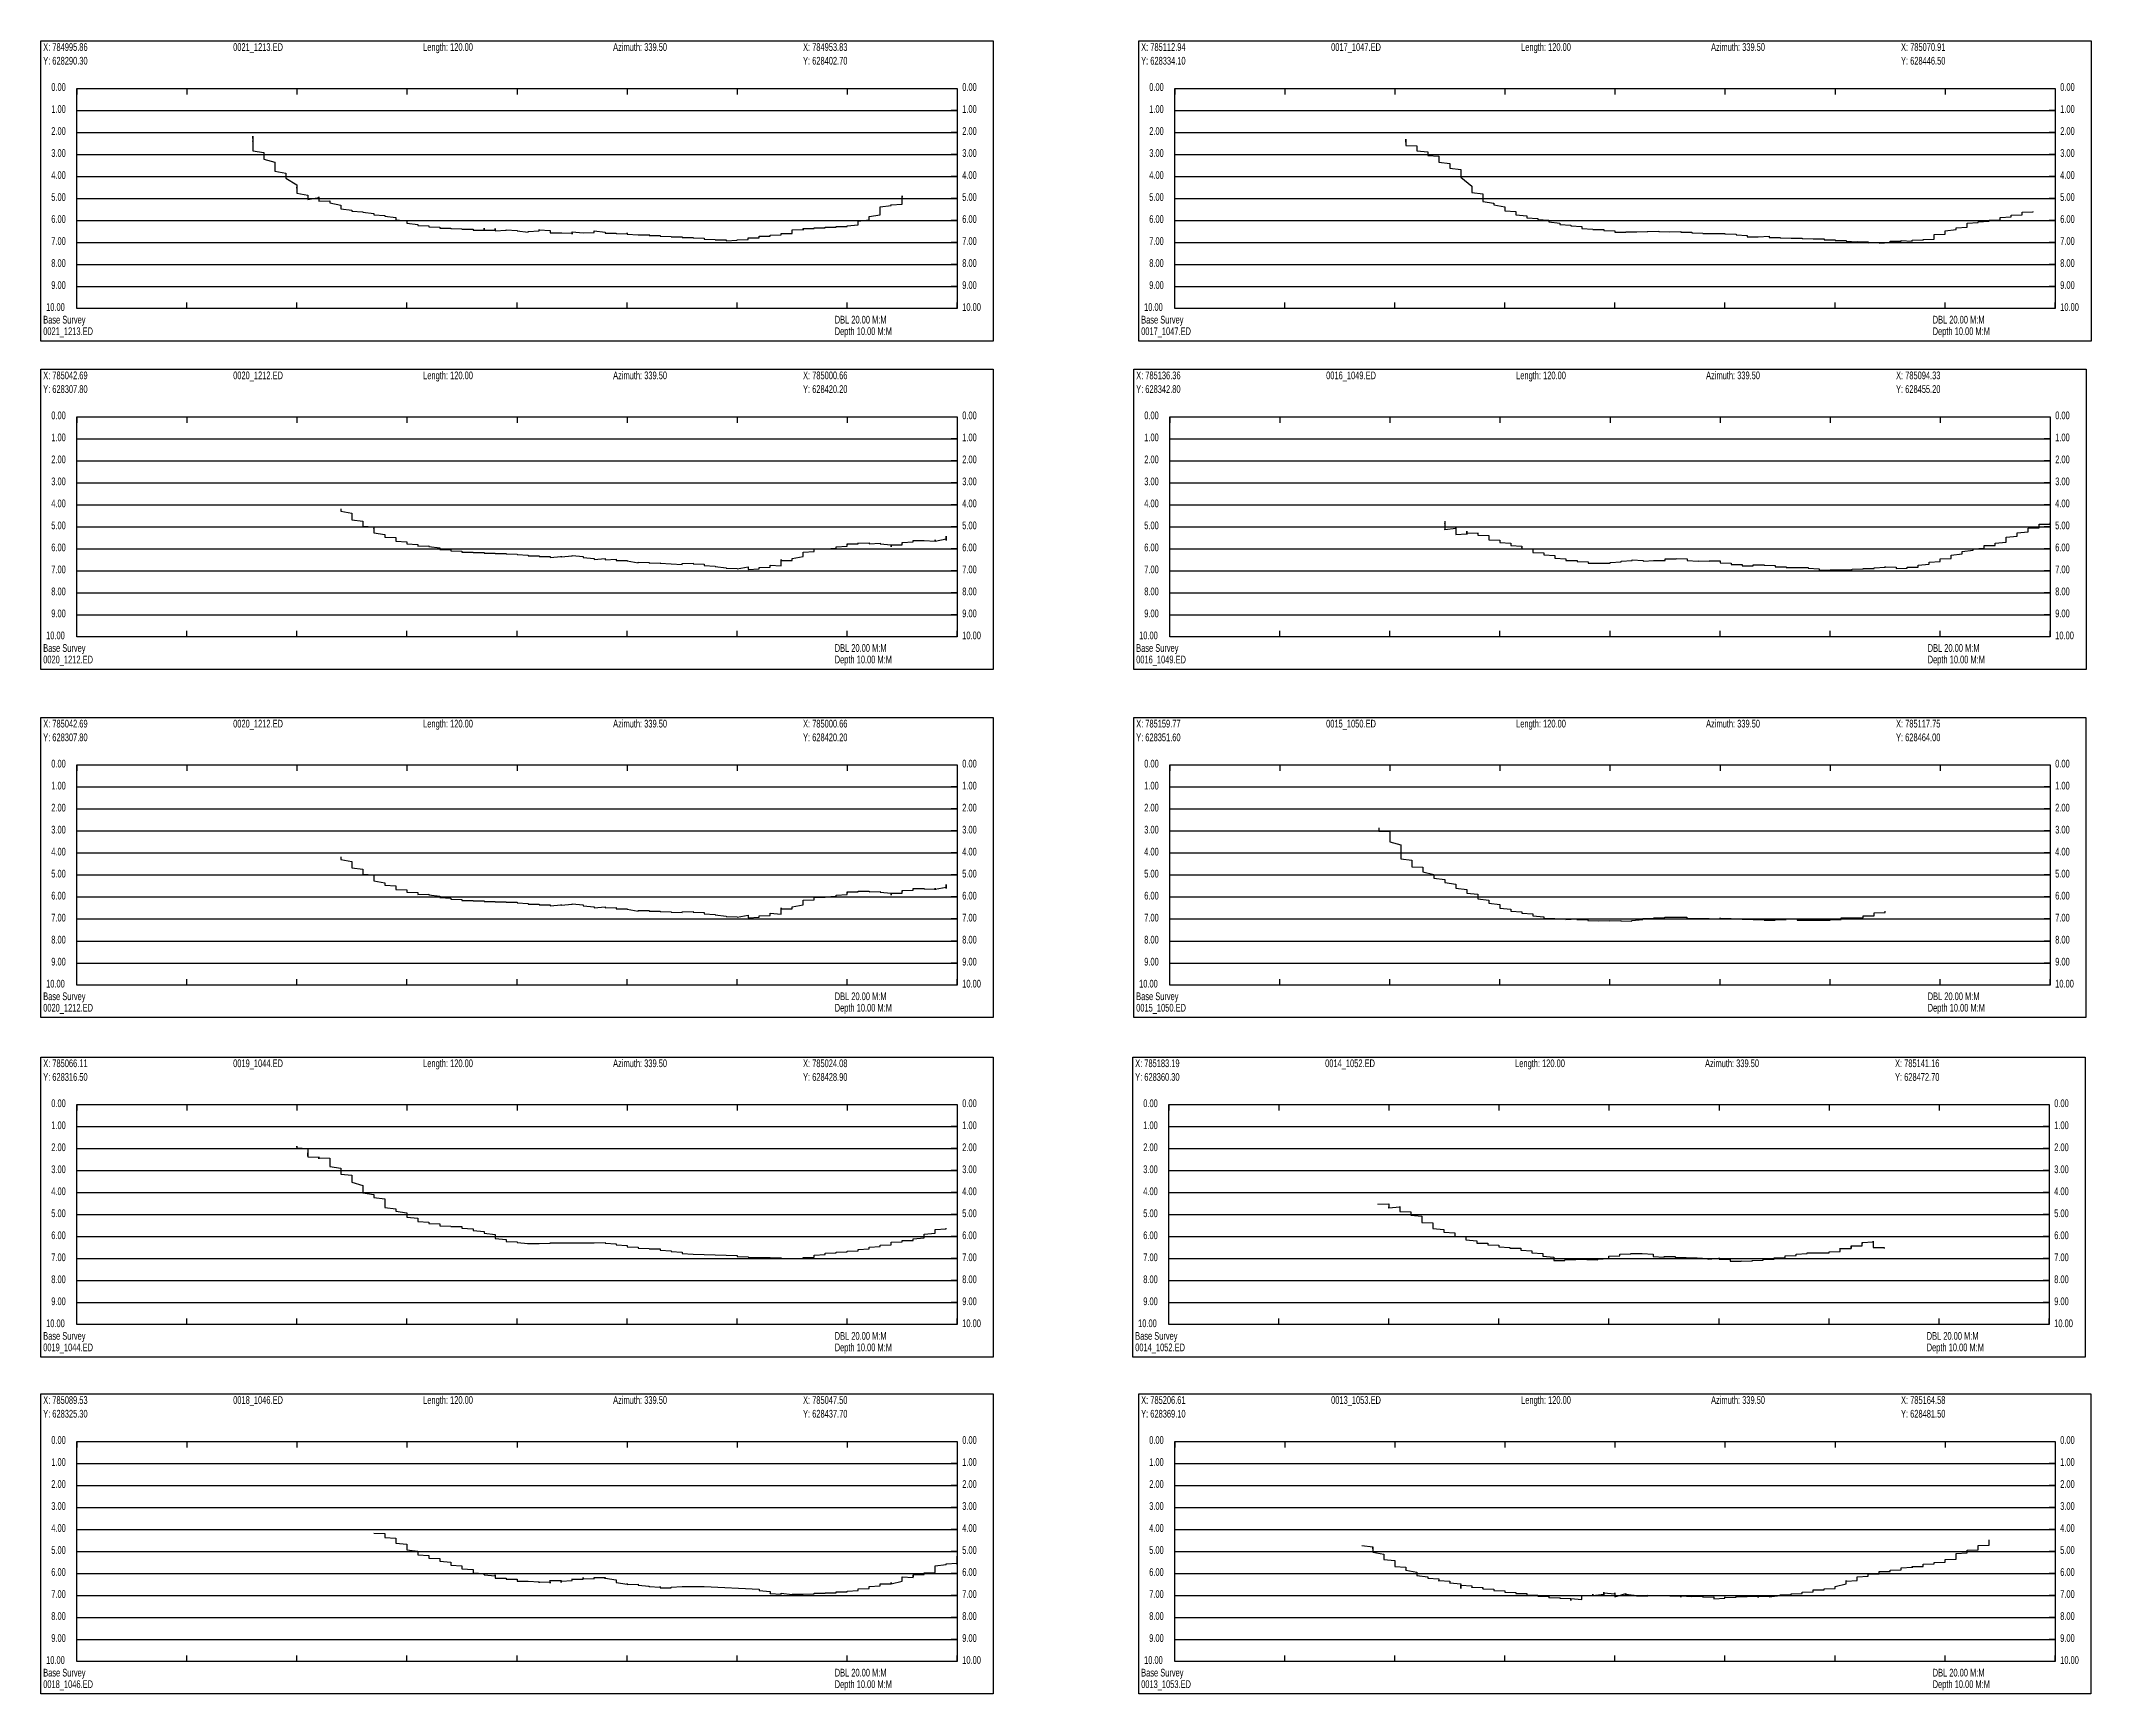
# Model space of a CAD drawing. Extents: x 0.5 to 9.82, y -7.52 to 0.
import ezdxf

# ---------------------------------------------------------------- set-up
doc = ezdxf.new("R2010")
doc.units = 0
doc.header["$MEASUREMENT"] = 0
doc.layers.add('LABELS', color=7, linetype='Continuous')
doc.layers.add('XSECTION', color=7, linetype='Continuous')

msp = doc.modelspace()

# ---------------------------------------------------------------- texts
at = {"layer": 'LABELS', "color": 0, "width": 0.666667}
for s, p in [('X: 784995.86', (0.51, -0.05)), ('Y: 628290.30', (0.51, -0.1123)), ('0021_1213.ED', (1.3733, -0.05)), ('Length: 120.00', (2.2367, -0.05)), ('Azimuth: 339.50', (3.1, -0.05)), ('X: 784953.83', (3.9633, -0.05)), ('Y: 628402.70', (3.9633, -0.1123)), ('X: 785112.94', (5.4999, -0.05)), ('Y: 628334.10', (5.4999, -0.1123)), ('0017_1047.ED', (6.3632, -0.05)), ('Length: 120.00', (7.2266, -0.05)), ('Azimuth: 339.50', (8.0899, -0.05)), ('X: 785070.91', (8.9532, -0.05)), ('Y: 628446.50', (8.9532, -0.1123)), ('0.00', (0.5467, -0.2318)), ('0.00', (4.6867, -0.2318)), ('0.00', (5.5366, -0.2318)), ('0.00', (9.6766, -0.2318)), ('1.00', (0.5467, -0.3317)), ('1.00', (4.6867, -0.3317)), ('1.00', (5.5366, -0.3317)), ('1.00', (9.6766, -0.3317)), ('2.00', (0.5467, -0.4318)), ('2.00', (4.6867, -0.4318)), ('2.00', (5.5366, -0.4318)), ('2.00', (9.6766, -0.4318)), ('3.00', (0.5467, -0.5317)), ('3.00', (4.6867, -0.5317)), ('3.00', (5.5366, -0.5317)), ('3.00', (9.6766, -0.5317)), ('4.00', (0.5467, -0.6318)), ('4.00', (4.6867, -0.6318)), ('4.00', (5.5366, -0.6318)), ('4.00', (9.6766, -0.6318)), ('5.00', (0.5467, -0.7318)), ('5.00', (4.6867, -0.7318)), ('5.00', (5.5366, -0.7318)), ('5.00', (9.6766, -0.7318)), ('6.00', (0.5467, -0.8317)), ('6.00', (4.6867, -0.8317)), ('6.00', (5.5366, -0.8317)), ('6.00', (9.6766, -0.8317)), ('7.00', (0.5467, -0.9317)), ('7.00', (4.6867, -0.9317)), ('7.00', (5.5366, -0.9317)), ('7.00', (9.6766, -0.9317)), ('8.00', (0.5467, -1.0317)), ('8.00', (4.6867, -1.0317)), ('8.00', (5.5366, -1.0317)), ('8.00', (9.6766, -1.0317)), ('9.00', (0.5467, -1.1318)), ('9.00', (4.6867, -1.1318)), ('9.00', (5.5366, -1.1318)), ('9.00', (9.6766, -1.1318)), ('10.00', (0.5233, -1.2317)), ('10.00', (4.6867, -1.2317)), ('10.00', (5.5132, -1.2317)), ('10.00', (9.6766, -1.2317)), ('Base Survey', (0.51, -1.289)), ('DBL 20.00 M:M', (4.1072, -1.289)), ('Base Survey', (5.4999, -1.289)), ('DBL 20.00 M:M', (9.0971, -1.289)), ('0021_1213.ED', (0.51, -1.3413)), ('Depth 10.00 M:M', (4.1072, -1.3413)), ('0017_1047.ED', (5.4999, -1.3413)), ('Depth 10.00 M:M', (9.0971, -1.3413)), ('X: 785042.69', (0.51, -1.5421)), ('Y: 628307.80', (0.51, -1.6044)), ('0020_1212.ED', (1.3733, -1.5421)), ('Length: 120.00', (2.2367, -1.5421)), ('Azimuth: 339.50', (3.1, -1.5421)), ('X: 785000.66', (3.9633, -1.5421)), ('Y: 628420.20', (3.9633, -1.6044)), ('X: 785136.36', (5.4772, -1.5421)), ('Y: 628342.80', (5.4772, -1.6044)), ('0016_1049.ED', (6.3406, -1.5421)), ('Length: 120.00', (7.2039, -1.5421)), ('Azimuth: 339.50', (8.0672, -1.5421)), ('X: 785094.33', (8.9306, -1.5421)), ('Y: 628455.20', (8.9306, -1.6044)), ('0.00', (0.5467, -1.7239)), ('0.00', (4.6867, -1.7239)), ('0.00', (5.5139, -1.7239)), ('0.00', (9.6539, -1.7239)), ('1.00', (0.5467, -1.8239)), ('1.00', (4.6867, -1.8239)), ('1.00', (5.5139, -1.8239)), ('1.00', (9.6539, -1.8239)), ('2.00', (0.5467, -1.9239)), ('2.00', (4.6867, -1.9239)), ('2.00', (5.5139, -1.9239)), ('2.00', (9.6539, -1.9239)), ('3.00', (0.5467, -2.0239)), ('3.00', (4.6867, -2.0239)), ('3.00', (5.5139, -2.0239)), ('3.00', (9.6539, -2.0239)), ('4.00', (0.5467, -2.1239)), ('4.00', (4.6867, -2.1239)), ('4.00', (5.5139, -2.1239)), ('4.00', (9.6539, -2.1239)), ('5.00', (0.5467, -2.2239)), ('5.00', (4.6867, -2.2239)), ('5.00', (5.5139, -2.2239)), ('5.00', (9.6539, -2.2239)), ('6.00', (0.5467, -2.3239)), ('6.00', (4.6867, -2.3239)), ('6.00', (5.5139, -2.3239)), ('6.00', (9.6539, -2.3239)), ('7.00', (0.5467, -2.4239)), ('7.00', (4.6867, -2.4239)), ('7.00', (5.5139, -2.4239)), ('7.00', (9.6539, -2.4239)), ('8.00', (0.5467, -2.5239)), ('8.00', (4.6867, -2.5239)), ('8.00', (5.5139, -2.5239)), ('8.00', (9.6539, -2.5239)), ('9.00', (0.5467, -2.6239)), ('9.00', (4.6867, -2.6239)), ('9.00', (5.5139, -2.6239)), ('9.00', (9.6539, -2.6239)), ('10.00', (0.5233, -2.7239)), ('10.00', (4.6867, -2.7239)), ('10.00', (5.4906, -2.7239)), ('10.00', (9.6539, -2.7239)), ('Base Survey', (0.51, -2.7811)), ('DBL 20.00 M:M', (4.1072, -2.7811)), ('Base Survey', (5.4772, -2.7811)), ('DBL 20.00 M:M', (9.0745, -2.7811)), ('0020_1212.ED', (0.51, -2.8334)), ('Depth 10.00 M:M', (4.1072, -2.8334)), ('0016_1049.ED', (5.4772, -2.8334)), ('Depth 10.00 M:M', (9.0745, -2.8334)), ('X: 785042.69', (0.51, -3.1249)), ('Y: 628307.80', (0.51, -3.1871)), ('0020_1212.ED', (1.3733, -3.1249)), ('Length: 120.00', (2.2367, -3.1249)), ('Azimuth: 339.50', (3.1, -3.1249)), ('X: 785000.66', (3.9633, -3.1249)), ('Y: 628420.20', (3.9633, -3.1871)), ('X: 785159.77', (5.4772, -3.1249)), ('Y: 628351.60', (5.4772, -3.1871)), ('0015_1050.ED', (6.3405, -3.1249)), ('Length: 120.00', (7.2038, -3.1249)), ('Azimuth: 339.50', (8.0672, -3.1249)), ('X: 785117.75', (8.9305, -3.1249)), ('Y: 628464.00', (8.9305, -3.1871)), ('0.00', (0.5467, -3.3066)), ('0.00', (4.6867, -3.3066)), ('0.00', (5.5138, -3.3066)), ('0.00', (9.6538, -3.3066)), ('1.00', (0.5467, -3.4066)), ('1.00', (4.6867, -3.4066)), ('1.00', (5.5138, -3.4066)), ('1.00', (9.6538, -3.4066)), ('2.00', (0.5467, -3.5066)), ('2.00', (4.6867, -3.5066)), ('2.00', (5.5138, -3.5066)), ('2.00', (9.6538, -3.5066)), ('3.00', (0.5467, -3.6066)), ('3.00', (4.6867, -3.6066)), ('3.00', (5.5138, -3.6066)), ('3.00', (9.6538, -3.6066)), ('4.00', (0.5467, -3.7066)), ('4.00', (4.6867, -3.7066)), ('4.00', (5.5138, -3.7066)), ('4.00', (9.6538, -3.7066)), ('5.00', (0.5467, -3.8066)), ('5.00', (4.6867, -3.8066)), ('5.00', (5.5138, -3.8066)), ('5.00', (9.6538, -3.8066)), ('6.00', (0.5467, -3.9066)), ('6.00', (4.6867, -3.9066)), ('6.00', (5.5138, -3.9066)), ('6.00', (9.6538, -3.9066)), ('7.00', (0.5467, -4.0066)), ('7.00', (4.6867, -4.0066)), ('7.00', (5.5138, -4.0066)), ('7.00', (9.6538, -4.0066)), ('8.00', (0.5467, -4.1066)), ('8.00', (4.6867, -4.1066)), ('8.00', (5.5138, -4.1066)), ('8.00', (9.6538, -4.1066)), ('9.00', (0.5467, -4.2066)), ('9.00', (4.6867, -4.2066)), ('9.00', (5.5138, -4.2066)), ('9.00', (9.6538, -4.2066)), ('10.00', (0.5233, -4.3066)), ('10.00', (4.6867, -4.3066)), ('10.00', (5.4905, -4.3066)), ('10.00', (9.6538, -4.3066)), ('Base Survey', (0.51, -4.3639)), ('DBL 20.00 M:M', (4.1072, -4.3639)), ('Base Survey', (5.4772, -4.3639)), ('DBL 20.00 M:M', (9.0744, -4.3639)), ('0020_1212.ED', (0.51, -4.4161)), ('Depth 10.00 M:M', (4.1072, -4.4161)), ('0015_1050.ED', (5.4772, -4.4161)), ('Depth 10.00 M:M', (9.0744, -4.4161)), ('X: 785066.11', (0.51, -4.6684)), ('0019_1044.ED', (1.3733, -4.6684)), ('Length: 120.00', (2.2367, -4.6684)), ('Azimuth: 339.50', (3.1, -4.6684)), ('X: 785024.08', (3.9633, -4.6684)), ('X: 785183.19', (5.4727, -4.6684)), ('0014_1052.ED', (6.336, -4.6684)), ('Length: 120.00', (7.1994, -4.6684)), ('Azimuth: 339.50', (8.0627, -4.6684)), ('X: 785141.16', (8.926, -4.6684)), ('Y: 628316.50', (0.51, -4.7306)), ('Y: 628428.90', (3.9633, -4.7306)), ('Y: 628360.30', (5.4727, -4.7306)), ('Y: 628472.70', (8.926, -4.7306)), ('0.00', (0.5467, -4.8501)), ('0.00', (4.6867, -4.8501)), ('0.00', (5.5094, -4.8501)), ('0.00', (9.6494, -4.8501)), ('1.00', (0.5467, -4.9501)), ('1.00', (4.6867, -4.9501)), ('1.00', (5.5094, -4.9501)), ('1.00', (9.6494, -4.9501)), ('2.00', (0.5467, -5.0501)), ('2.00', (4.6867, -5.0501)), ('2.00', (5.5094, -5.0501)), ('2.00', (9.6494, -5.0501)), ('3.00', (0.5467, -5.1501)), ('3.00', (4.6867, -5.1501)), ('3.00', (5.5094, -5.1501)), ('3.00', (9.6494, -5.1501)), ('4.00', (0.5467, -5.2501)), ('4.00', (4.6867, -5.2501)), ('4.00', (5.5094, -5.2501)), ('4.00', (9.6494, -5.2501)), ('5.00', (0.5467, -5.3501)), ('5.00', (4.6867, -5.3501)), ('5.00', (5.5094, -5.3501)), ('5.00', (9.6494, -5.3501)), ('6.00', (0.5467, -5.4501)), ('6.00', (4.6867, -5.4501)), ('6.00', (5.5094, -5.4501)), ('6.00', (9.6494, -5.4501)), ('7.00', (0.5467, -5.5501)), ('7.00', (4.6867, -5.5501)), ('7.00', (5.5094, -5.5501)), ('7.00', (9.6494, -5.5501)), ('8.00', (0.5467, -5.6501)), ('8.00', (4.6867, -5.6501)), ('8.00', (5.5094, -5.6501)), ('8.00', (9.6494, -5.6501)), ('9.00', (0.5467, -5.7501)), ('9.00', (4.6867, -5.7501)), ('9.00', (5.5094, -5.7501)), ('9.00', (9.6494, -5.7501)), ('10.00', (0.5233, -5.8501)), ('10.00', (4.6867, -5.8501)), ('10.00', (5.486, -5.8501)), ('10.00', (9.6494, -5.8501)), ('0019_1044.ED', (0.51, -5.9596)), ('Base Survey', (0.51, -5.9074)), ('DBL 20.00 M:M', (4.1072, -5.9074)), ('Depth 10.00 M:M', (4.1072, -5.9596)), ('0014_1052.ED', (5.4727, -5.9596)), ('Base Survey', (5.4727, -5.9074)), ('DBL 20.00 M:M', (9.0699, -5.9074)), ('Depth 10.00 M:M', (9.0699, -5.9596)), ('X: 785089.53', (0.51, -6.1988)), ('Y: 628325.30', (0.51, -6.2611)), ('0018_1046.ED', (1.3733, -6.1988)), ('Length: 120.00', (2.2367, -6.1988)), ('Azimuth: 339.50', (3.1, -6.1988)), ('X: 785047.50', (3.9633, -6.1988)), ('Y: 628437.70', (3.9633, -6.2611)), ('Y: 628369.10', (5.4999, -6.2611)), ('X: 785206.61', (5.4999, -6.1988)), ('0013_1053.ED', (6.3632, -6.1988)), ('Length: 120.00', (7.2265, -6.1988)), ('Azimuth: 339.50', (8.0899, -6.1988)), ('X: 785164.58', (8.9532, -6.1988)), ('Y: 628481.50', (8.9532, -6.2611)), ('0.00', (0.5467, -6.3806)), ('0.00', (4.6867, -6.3806)), ('0.00', (5.5365, -6.3806)), ('0.00', (9.6765, -6.3806)), ('1.00', (0.5467, -6.4806)), ('1.00', (4.6867, -6.4806)), ('1.00', (5.5365, -6.4806)), ('1.00', (9.6765, -6.4806)), ('2.00', (0.5467, -6.5806)), ('2.00', (4.6867, -6.5806)), ('2.00', (5.5365, -6.5806)), ('2.00', (9.6765, -6.5806)), ('3.00', (0.5467, -6.6806)), ('3.00', (4.6867, -6.6806)), ('3.00', (5.5365, -6.6806)), ('3.00', (9.6765, -6.6806)), ('4.00', (0.5467, -6.7806)), ('4.00', (4.6867, -6.7806)), ('4.00', (5.5365, -6.7806)), ('4.00', (9.6765, -6.7806)), ('5.00', (0.5467, -6.8806)), ('5.00', (4.6867, -6.8806)), ('5.00', (5.5365, -6.8806)), ('5.00', (9.6765, -6.8806)), ('6.00', (0.5467, -6.9806)), ('6.00', (4.6867, -6.9806)), ('6.00', (5.5365, -6.9806)), ('6.00', (9.6765, -6.9806)), ('7.00', (0.5467, -7.0806)), ('7.00', (4.6867, -7.0806)), ('7.00', (5.5365, -7.0806)), ('7.00', (9.6765, -7.0806)), ('8.00', (0.5467, -7.1806)), ('8.00', (4.6867, -7.1806)), ('8.00', (5.5365, -7.1806)), ('8.00', (9.6765, -7.1806)), ('9.00', (0.5467, -7.2806)), ('9.00', (4.6867, -7.2806)), ('9.00', (5.5365, -7.2806)), ('9.00', (9.6765, -7.2806)), ('10.00', (0.5233, -7.3806)), ('10.00', (4.6867, -7.3806)), ('10.00', (5.5132, -7.3806)), ('10.00', (9.6765, -7.3806)), ('Base Survey', (0.51, -7.4378)), ('DBL 20.00 M:M', (4.1072, -7.4378)), ('Depth 10.00 M:M', (4.1072, -7.4901)), ('Base Survey', (5.4999, -7.4378)), ('DBL 20.00 M:M', (9.0971, -7.4378)), ('Depth 10.00 M:M', (9.0971, -7.4901)), ('0018_1046.ED', (0.51, -7.4901)), ('0013_1053.ED', (5.4999, -7.4901))]:
    msp.add_text(s, height=0.035, dxfattribs=at).set_placement(p)

# ---------------------------------------------------------------- linework, layer by layer
at = {"layer": 'XSECTION', "color": 0, "linetype": 'Continuous'}
for points in [[(0.5, -0.005), (4.8267, -0.005), (4.8267, -1.3685), (0.5, -1.3685), (0.5, -0.005)], [(5.4899, -0.005), (9.8166, -0.005), (9.8166, -1.3685), (5.4899, -1.3685), (5.4899, -0.005)], [(0.6633, -0.2204), (4.6633, -0.2204), (4.6633, -1.2204), (0.6633, -1.2204), (0.6633, -0.2204)], [(0.6633, -0.2204), (0.6633, -0.2476)], [(1.1633, -0.2204), (1.1633, -0.2476)], [(1.6633, -0.2204), (1.6633, -0.2476)], [(2.1633, -0.2204), (2.1633, -0.2476)], [(2.6633, -0.2204), (2.6633, -0.2476)], [(3.1633, -0.2204), (3.1633, -0.2476)], [(3.6633, -0.2204), (3.6633, -0.2476)], [(4.1633, -0.2204), (4.1633, -0.2476)], [(4.6633, -0.2204), (4.6633, -0.2476)], [(5.6532, -0.2204), (9.6532, -0.2204), (9.6532, -1.2204), (5.6532, -1.2204), (5.6532, -0.2204)], [(5.6532, -0.2204), (5.6532, -0.2476)], [(6.1532, -0.2204), (6.1532, -0.2476)], [(6.6532, -0.2204), (6.6532, -0.2476)], [(7.1532, -0.2204), (7.1532, -0.2476)], [(7.6532, -0.2204), (7.6532, -0.2476)], [(8.1532, -0.2204), (8.1532, -0.2476)], [(8.6532, -0.2204), (8.6532, -0.2476)], [(9.1532, -0.2204), (9.1532, -0.2476)], [(9.6532, -0.2204), (9.6532, -0.2476)], [(0.6633, -0.3204), (0.6906, -0.3204)], [(4.6633, -0.3204), (4.6361, -0.3204)], [(5.6532, -0.3204), (5.6805, -0.3204)], [(9.6532, -0.3204), (9.6259, -0.3204)], [(0.6633, -0.4204), (0.6906, -0.4204)], [(4.6633, -0.4204), (4.6361, -0.4204)], [(5.6532, -0.4204), (5.6805, -0.4204)], [(9.6532, -0.4204), (9.6259, -0.4204)], [(0.6633, -0.5204), (0.6906, -0.5204)], [(4.6633, -0.5204), (4.6361, -0.5204)], [(5.6532, -0.5204), (5.6805, -0.5204)], [(9.6532, -0.5204), (9.6259, -0.5204)], [(0.6633, -0.6204), (0.6906, -0.6204)], [(4.6633, -0.6204), (4.6361, -0.6204)], [(5.6532, -0.6204), (5.6805, -0.6204)], [(9.6532, -0.6204), (9.6259, -0.6204)], [(0.6633, -0.7204), (0.6906, -0.7204)], [(4.6633, -0.7204), (4.6361, -0.7204)], [(5.6532, -0.7204), (5.6805, -0.7204)], [(9.6532, -0.7204), (9.6259, -0.7204)], [(0.6633, -0.8204), (0.6906, -0.8204)], [(4.6633, -0.8204), (4.6361, -0.8204)], [(5.6532, -0.8204), (5.6805, -0.8204)], [(9.6532, -0.8204), (9.6259, -0.8204)], [(0.6633, -0.9204), (0.6906, -0.9204)], [(4.6633, -0.9204), (4.6361, -0.9204)], [(5.6532, -0.9204), (5.6805, -0.9204)], [(9.6532, -0.9204), (9.6259, -0.9204)], [(0.6633, -1.0204), (0.6906, -1.0204)], [(4.6633, -1.0204), (4.6361, -1.0204)], [(5.6532, -1.0204), (5.6805, -1.0204)], [(9.6532, -1.0204), (9.6259, -1.0204)], [(0.6633, -1.1204), (0.6906, -1.1204)], [(0.6633, -1.2204), (0.6633, -1.1931)], [(1.1633, -1.2204), (1.1633, -1.1931)], [(1.6633, -1.2204), (1.6633, -1.1931)], [(2.1633, -1.2204), (2.1633, -1.1931)], [(2.6633, -1.2204), (2.6633, -1.1931)], [(3.1633, -1.2204), (3.1633, -1.1931)], [(3.6633, -1.2204), (3.6633, -1.1931)], [(4.1633, -1.2204), (4.1633, -1.1931)], [(4.6633, -1.1204), (4.6361, -1.1204)], [(4.6633, -1.2204), (4.6633, -1.1931)], [(5.6532, -1.1204), (5.6805, -1.1204)], [(5.6532, -1.2204), (5.6532, -1.1931)], [(6.1532, -1.2204), (6.1532, -1.1931)], [(6.6532, -1.2204), (6.6532, -1.1931)], [(7.1532, -1.2204), (7.1532, -1.1931)], [(7.6532, -1.2204), (7.6532, -1.1931)], [(8.1532, -1.2204), (8.1532, -1.1931)], [(8.6532, -1.2204), (8.6532, -1.1931)], [(9.1532, -1.2204), (9.1532, -1.1931)], [(9.6532, -1.1204), (9.6259, -1.1204)], [(9.6532, -1.2204), (9.6532, -1.1931)], [(0.5, -1.4971), (4.8267, -1.4971), (4.8267, -2.8606), (0.5, -2.8606), (0.5, -1.4971)], [(5.4672, -1.4971), (9.7939, -1.4971), (9.7939, -2.8606), (5.4672, -2.8606), (5.4672, -1.4971)], [(0.6633, -1.7125), (4.6633, -1.7125), (4.6633, -2.7125), (0.6633, -2.7125), (0.6633, -1.7125)], [(0.6633, -1.7125), (0.6633, -1.7398)], [(1.1633, -1.7125), (1.1633, -1.7398)], [(1.6633, -1.7125), (1.6633, -1.7398)], [(2.1633, -1.7125), (2.1633, -1.7398)], [(2.6633, -1.7125), (2.6633, -1.7398)], [(3.1633, -1.7125), (3.1633, -1.7398)], [(3.6633, -1.7125), (3.6633, -1.7398)], [(4.1633, -1.7125), (4.1633, -1.7398)], [(4.6633, -1.7125), (4.6633, -1.7398)], [(5.6306, -1.7125), (9.6306, -1.7125), (9.6306, -2.7125), (5.6306, -2.7125), (5.6306, -1.7125)], [(5.6306, -1.7125), (5.6306, -1.7398)], [(6.1306, -1.7125), (6.1306, -1.7398)], [(6.6306, -1.7125), (6.6306, -1.7398)], [(7.1306, -1.7125), (7.1306, -1.7398)], [(7.6306, -1.7125), (7.6306, -1.7398)], [(8.1306, -1.7125), (8.1306, -1.7398)], [(8.6306, -1.7125), (8.6306, -1.7398)], [(9.1306, -1.7125), (9.1306, -1.7398)], [(9.6306, -1.7125), (9.6306, -1.7398)], [(0.6633, -1.8125), (0.6906, -1.8125)], [(4.6633, -1.8125), (4.6361, -1.8125)], [(5.6306, -1.8125), (5.6578, -1.8125)], [(9.6306, -1.8125), (9.6033, -1.8125)], [(0.6633, -1.9125), (0.6906, -1.9125)], [(4.6633, -1.9125), (4.6361, -1.9125)], [(5.6306, -1.9125), (5.6578, -1.9125)], [(9.6306, -1.9125), (9.6033, -1.9125)], [(0.6633, -2.0125), (0.6906, -2.0125)], [(4.6633, -2.0125), (4.6361, -2.0125)], [(5.6306, -2.0125), (5.6578, -2.0125)], [(9.6306, -2.0125), (9.6033, -2.0125)], [(0.6633, -2.1125), (0.6906, -2.1125)], [(4.6633, -2.1125), (4.6361, -2.1125)], [(5.6306, -2.1125), (5.6578, -2.1125)], [(9.6306, -2.1125), (9.6033, -2.1125)], [(0.6633, -2.2125), (0.6906, -2.2125)], [(4.6633, -2.2125), (4.6361, -2.2125)], [(5.6306, -2.2125), (5.6578, -2.2125)], [(9.6306, -2.2125), (9.6033, -2.2125)], [(9.6306, -2.1955), (9.6306, -2.1955)], [(9.6306, -2.1955), (9.6306, -2.1955)], [(9.6306, -2.1955), (9.6306, -2.1955)], [(9.6306, -2.1955), (9.6306, -2.1955)], [(9.6306, -2.1955), (9.6306, -2.1955)], [(9.6306, -2.1955), (9.6306, -2.1955)], [(9.6306, -2.1955), (9.6306, -2.1955)], [(9.6306, -2.1955), (9.6306, -2.1955)], [(9.6306, -2.1955), (9.6306, -2.1955)], [(9.6306, -2.1955), (9.6306, -2.1955)], [(9.6306, -2.1955), (9.6306, -2.1955)], [(9.6306, -2.1955), (9.6306, -2.1955)], [(9.6306, -2.1955), (9.6306, -2.1955)], [(9.6306, -2.1955), (9.6306, -2.1955)], [(9.6306, -2.1955), (9.6306, -2.1955)], [(9.6306, -2.1955), (9.6306, -2.1955)], [(9.6306, -2.1955), (9.6306, -2.1955)], [(9.6306, -2.1955), (9.6306, -2.1955)], [(9.6306, -2.1955), (9.6306, -2.1955)], [(9.6306, -2.1955), (9.6306, -2.1955)], [(9.6306, -2.1955), (9.6306, -2.1955)], [(9.6306, -2.1955), (9.6306, -2.1955)], [(9.6306, -2.1955), (9.6306, -2.1955)], [(9.6306, -2.1955), (9.6306, -2.1955)], [(9.6306, -2.1955), (9.6306, -2.1955)], [(9.6306, -2.1955), (9.6306, -2.1955)], [(9.6306, -2.1955), (9.6306, -2.1955)], [(9.6306, -2.1955), (9.6306, -2.1955)], [(9.6306, -2.1955), (9.6306, -2.1955)], [(9.6306, -2.1955), (9.6306, -2.1955)], [(9.6306, -2.1955), (9.6306, -2.1955)], [(9.6306, -2.1955), (9.6306, -2.1955)], [(9.6306, -2.1955), (9.6306, -2.1955)], [(9.6306, -2.1955), (9.6306, -2.1955)], [(9.6306, -2.1955), (9.6306, -2.1955)], [(9.6306, -2.1955), (9.6306, -2.1955)], [(9.6306, -2.1955), (9.6306, -2.1955)], [(9.6306, -2.1955), (9.6306, -2.1955)], [(9.6306, -2.1955), (9.6306, -2.1955)], [(9.6306, -2.1955), (9.6306, -2.1955)], [(9.6306, -2.1955), (9.6306, -2.1955)], [(9.6306, -2.1955), (9.6306, -2.1955)], [(9.6306, -2.1955), (9.6306, -2.1955)], [(9.6306, -2.1955), (9.6306, -2.1955)], [(9.6306, -2.1955), (9.6306, -2.1955)], [(9.6306, -2.1955), (9.6306, -2.1955)], [(9.6306, -2.1955), (9.6306, -2.1955)], [(9.6306, -2.1955), (9.6306, -2.1955)], [(9.6306, -2.1955), (9.6306, -2.1955)], [(9.6306, -2.1955), (9.6306, -2.1955)], [(9.6306, -2.1955), (9.6306, -2.1955)], [(9.6306, -2.1955), (9.6306, -2.1955)], [(9.6306, -2.1955), (9.6306, -2.1955)], [(9.6306, -2.1955), (9.6306, -2.1955)], [(9.6306, -2.1955), (9.6306, -2.1955)], [(9.6306, -2.1955), (9.6306, -2.1955)], [(9.6306, -2.1955), (9.6306, -2.1955)], [(9.6306, -2.1955), (9.6306, -2.1955)], [(9.6306, -2.1955), (9.6306, -2.1955)], [(9.6306, -2.1955), (9.6306, -2.1955)], [(9.6306, -2.1955), (9.6306, -2.1955)], [(0.6633, -2.3125), (0.6906, -2.3125)], [(4.6633, -2.3125), (4.6361, -2.3125)], [(5.6306, -2.3125), (5.6578, -2.3125)], [(9.6306, -2.3125), (9.6033, -2.3125)], [(0.6633, -2.4125), (0.6906, -2.4125)], [(4.6633, -2.4125), (4.6361, -2.4125)], [(5.6306, -2.4125), (5.6578, -2.4125)], [(9.6306, -2.4125), (9.6033, -2.4125)], [(0.6633, -2.5125), (0.6906, -2.5125)], [(4.6633, -2.5125), (4.6361, -2.5125)], [(5.6306, -2.5125), (5.6578, -2.5125)], [(9.6306, -2.5125), (9.6033, -2.5125)], [(0.6633, -2.6125), (0.6906, -2.6125)], [(0.6633, -2.7125), (0.6633, -2.6852)], [(1.1633, -2.7125), (1.1633, -2.6852)], [(1.6633, -2.7125), (1.6633, -2.6852)], [(2.1633, -2.7125), (2.1633, -2.6852)], [(2.6633, -2.7125), (2.6633, -2.6852)], [(3.1633, -2.7125), (3.1633, -2.6852)], [(3.6633, -2.7125), (3.6633, -2.6852)], [(4.1633, -2.7125), (4.1633, -2.6852)], [(4.6633, -2.6125), (4.6361, -2.6125)], [(4.6633, -2.7125), (4.6633, -2.6852)], [(5.6306, -2.6125), (5.6578, -2.6125)], [(5.6306, -2.7125), (5.6306, -2.6852)], [(6.1306, -2.7125), (6.1306, -2.6852)], [(6.6306, -2.7125), (6.6306, -2.6852)], [(7.1306, -2.7125), (7.1306, -2.6852)], [(7.6306, -2.7125), (7.6306, -2.6852)], [(8.1306, -2.7125), (8.1306, -2.6852)], [(8.6306, -2.7125), (8.6306, -2.6852)], [(9.1306, -2.7125), (9.1306, -2.6852)], [(9.6306, -2.6125), (9.6033, -2.6125)], [(9.6306, -2.7125), (9.6306, -2.6852)], [(0.5, -3.0799), (4.8267, -3.0799), (4.8267, -4.4434), (0.5, -4.4434), (0.5, -3.0799)], [(5.4672, -3.0799), (9.7938, -3.0799), (9.7938, -4.4434), (5.4672, -4.4434), (5.4672, -3.0799)], [(0.6633, -3.2952), (4.6633, -3.2952), (4.6633, -4.2952), (0.6633, -4.2952), (0.6633, -3.2952)], [(0.6633, -3.2952), (0.6633, -3.3225)], [(1.1633, -3.2952), (1.1633, -3.3225)], [(1.6633, -3.2952), (1.6633, -3.3225)], [(2.1633, -3.2952), (2.1633, -3.3225)], [(2.6633, -3.2952), (2.6633, -3.3225)], [(3.1633, -3.2952), (3.1633, -3.3225)], [(3.6633, -3.2952), (3.6633, -3.3225)], [(4.1633, -3.2952), (4.1633, -3.3225)], [(4.6633, -3.2952), (4.6633, -3.3225)], [(5.6305, -3.2952), (9.6305, -3.2952), (9.6305, -4.2952), (5.6305, -4.2952), (5.6305, -3.2952)], [(5.6305, -3.2952), (5.6305, -3.3225)], [(6.1305, -3.2952), (6.1305, -3.3225)], [(6.6305, -3.2952), (6.6305, -3.3225)], [(7.1305, -3.2952), (7.1305, -3.3225)], [(7.6305, -3.2952), (7.6305, -3.3225)], [(8.1305, -3.2952), (8.1305, -3.3225)], [(8.6305, -3.2952), (8.6305, -3.3225)], [(9.1305, -3.2952), (9.1305, -3.3225)], [(9.6305, -3.2952), (9.6305, -3.3225)], [(0.6633, -3.3952), (0.6906, -3.3952)], [(4.6633, -3.3952), (4.6361, -3.3952)], [(5.6305, -3.3952), (5.6578, -3.3952)], [(9.6305, -3.3952), (9.6032, -3.3952)], [(0.6633, -3.4952), (0.6906, -3.4952)], [(4.6633, -3.4952), (4.6361, -3.4952)], [(5.6305, -3.4952), (5.6578, -3.4952)], [(9.6305, -3.4952), (9.6032, -3.4952)], [(0.6633, -3.5952), (0.6906, -3.5952)], [(4.6633, -3.5952), (4.6361, -3.5952)], [(5.6305, -3.5952), (5.6578, -3.5952)], [(9.6305, -3.5952), (9.6032, -3.5952)], [(0.6633, -3.6952), (0.6906, -3.6952)], [(4.6633, -3.6952), (4.6361, -3.6952)], [(5.6305, -3.6952), (5.6578, -3.6952)], [(9.6305, -3.6952), (9.6032, -3.6952)], [(0.6633, -3.7952), (0.6906, -3.7952)], [(4.6633, -3.7952), (4.6361, -3.7952)], [(5.6305, -3.7952), (5.6578, -3.7952)], [(9.6305, -3.7952), (9.6032, -3.7952)], [(0.6633, -3.8952), (0.6906, -3.8952)], [(4.6633, -3.8952), (4.6361, -3.8952)], [(5.6305, -3.8952), (5.6578, -3.8952)], [(9.6305, -3.8952), (9.6032, -3.8952)], [(0.6633, -3.9952), (0.6906, -3.9952)], [(4.6633, -3.9952), (4.6361, -3.9952)], [(5.6305, -3.9952), (5.6578, -3.9952)], [(9.6305, -3.9952), (9.6032, -3.9952)], [(0.6633, -4.0952), (0.6906, -4.0952)], [(4.6633, -4.0952), (4.6361, -4.0952)], [(5.6305, -4.0952), (5.6578, -4.0952)], [(9.6305, -4.0952), (9.6032, -4.0952)], [(0.6633, -4.1952), (0.6906, -4.1952)], [(0.6633, -4.2952), (0.6633, -4.268)], [(1.1633, -4.2952), (1.1633, -4.268)], [(1.6633, -4.2952), (1.6633, -4.268)], [(2.1633, -4.2952), (2.1633, -4.268)], [(2.6633, -4.2952), (2.6633, -4.268)], [(3.1633, -4.2952), (3.1633, -4.268)], [(3.6633, -4.2952), (3.6633, -4.268)], [(4.1633, -4.2952), (4.1633, -4.268)], [(4.6633, -4.1952), (4.6361, -4.1952)], [(4.6633, -4.2952), (4.6633, -4.268)], [(5.6305, -4.1952), (5.6578, -4.1952)], [(5.6305, -4.2952), (5.6305, -4.268)], [(6.1305, -4.2952), (6.1305, -4.268)], [(6.6305, -4.2952), (6.6305, -4.268)], [(7.1305, -4.2952), (7.1305, -4.268)], [(7.6305, -4.2952), (7.6305, -4.268)], [(8.1305, -4.2952), (8.1305, -4.268)], [(8.6305, -4.2952), (8.6305, -4.268)], [(9.1305, -4.2952), (9.1305, -4.268)], [(9.6305, -4.1952), (9.6032, -4.1952)], [(9.6305, -4.2952), (9.6305, -4.268)], [(0.5, -4.6234), (4.8267, -4.6234), (4.8267, -5.9869), (0.5, -5.9869), (0.5, -4.6234)], [(5.4627, -4.6234), (9.7894, -4.6234), (9.7894, -5.9869), (5.4627, -5.9869), (5.4627, -4.6234)], [(0.6633, -4.8387), (4.6633, -4.8387), (4.6633, -5.8387), (0.6633, -5.8387), (0.6633, -4.8387)], [(0.6633, -4.8387), (0.6633, -4.866)], [(1.1633, -4.8387), (1.1633, -4.866)], [(1.6633, -4.8387), (1.6633, -4.866)], [(2.1633, -4.8387), (2.1633, -4.866)], [(2.6633, -4.8387), (2.6633, -4.866)], [(3.1633, -4.8387), (3.1633, -4.866)], [(3.6633, -4.8387), (3.6633, -4.866)], [(4.1633, -4.8387), (4.1633, -4.866)], [(4.6633, -4.8387), (4.6633, -4.866)], [(5.626, -4.8387), (9.626, -4.8387), (9.626, -5.8387), (5.626, -5.8387), (5.626, -4.8387)], [(5.626, -4.8387), (5.626, -4.866)], [(6.126, -4.8387), (6.126, -4.866)], [(6.626, -4.8387), (6.626, -4.866)], [(7.126, -4.8387), (7.126, -4.866)], [(7.626, -4.8387), (7.626, -4.866)], [(8.126, -4.8387), (8.126, -4.866)], [(8.626, -4.8387), (8.626, -4.866)], [(9.126, -4.8387), (9.126, -4.866)], [(9.626, -4.8387), (9.626, -4.866)], [(0.6633, -4.9387), (0.6906, -4.9387)], [(4.6633, -4.9387), (4.6361, -4.9387)], [(5.626, -4.9387), (5.6533, -4.9387)], [(9.626, -4.9387), (9.5988, -4.9387)], [(0.6633, -5.0387), (0.6906, -5.0387)], [(4.6633, -5.0387), (4.6361, -5.0387)], [(5.626, -5.0387), (5.6533, -5.0387)], [(9.626, -5.0387), (9.5988, -5.0387)], [(0.6633, -5.1387), (0.6906, -5.1387)], [(4.6633, -5.1387), (4.6361, -5.1387)], [(5.626, -5.1387), (5.6533, -5.1387)], [(9.626, -5.1387), (9.5988, -5.1387)], [(0.6633, -5.2387), (0.6906, -5.2387)], [(4.6633, -5.2387), (4.6361, -5.2387)], [(5.626, -5.2387), (5.6533, -5.2387)], [(9.626, -5.2387), (9.5988, -5.2387)], [(0.6633, -5.3387), (0.6906, -5.3387)], [(4.6633, -5.3387), (4.6361, -5.3387)], [(5.626, -5.3387), (5.6533, -5.3387)], [(9.626, -5.3387), (9.5988, -5.3387)], [(0.6633, -5.4387), (0.6906, -5.4387)], [(4.6633, -5.4387), (4.6361, -5.4387)], [(5.626, -5.4387), (5.6533, -5.4387)], [(9.626, -5.4387), (9.5988, -5.4387)], [(0.6633, -5.5387), (0.6906, -5.5387)], [(4.6633, -5.5387), (4.6361, -5.5387)], [(5.626, -5.5387), (5.6533, -5.5387)], [(9.626, -5.5387), (9.5988, -5.5387)], [(0.6633, -5.6387), (0.6906, -5.6387)], [(4.6633, -5.6387), (4.6361, -5.6387)], [(5.626, -5.6387), (5.6533, -5.6387)], [(9.626, -5.6387), (9.5988, -5.6387)], [(0.6633, -5.7387), (0.6906, -5.7387)], [(4.6633, -5.7387), (4.6361, -5.7387)], [(5.626, -5.7387), (5.6533, -5.7387)], [(9.626, -5.7387), (9.5988, -5.7387)], [(0.6633, -5.8387), (0.6633, -5.8115)], [(1.1633, -5.8387), (1.1633, -5.8115)], [(1.6633, -5.8387), (1.6633, -5.8115)], [(2.1633, -5.8387), (2.1633, -5.8115)], [(2.6633, -5.8387), (2.6633, -5.8115)], [(3.1633, -5.8387), (3.1633, -5.8115)], [(3.6633, -5.8387), (3.6633, -5.8115)], [(4.1633, -5.8387), (4.1633, -5.8115)], [(4.6633, -5.8387), (4.6633, -5.8115)], [(5.626, -5.8387), (5.626, -5.8115)], [(6.126, -5.8387), (6.126, -5.8115)], [(6.626, -5.8387), (6.626, -5.8115)], [(7.126, -5.8387), (7.126, -5.8115)], [(7.626, -5.8387), (7.626, -5.8115)], [(8.126, -5.8387), (8.126, -5.8115)], [(8.626, -5.8387), (8.626, -5.8115)], [(9.126, -5.8387), (9.126, -5.8115)], [(9.626, -5.8387), (9.626, -5.8115)], [(0.5, -6.1538), (4.8267, -6.1538), (4.8267, -7.5173), (0.5, -7.5173), (0.5, -6.1538)], [(5.4899, -6.1538), (9.8165, -6.1538), (9.8165, -7.5173), (5.4899, -7.5173), (5.4899, -6.1538)], [(0.6633, -6.3692), (4.6633, -6.3692), (4.6633, -7.3692), (0.6633, -7.3692), (0.6633, -6.3692)], [(0.6633, -6.3692), (0.6633, -6.3965)], [(1.1633, -6.3692), (1.1633, -6.3965)], [(1.6633, -6.3692), (1.6633, -6.3965)], [(2.1633, -6.3692), (2.1633, -6.3965)], [(2.6633, -6.3692), (2.6633, -6.3965)], [(3.1633, -6.3692), (3.1633, -6.3965)], [(3.6633, -6.3692), (3.6633, -6.3965)], [(4.1633, -6.3692), (4.1633, -6.3965)], [(4.6633, -6.3692), (4.6633, -6.3965)], [(5.6532, -6.3692), (9.6532, -6.3692), (9.6532, -7.3692), (5.6532, -7.3692), (5.6532, -6.3692)], [(5.6532, -6.3692), (5.6532, -6.3965)], [(6.1532, -6.3692), (6.1532, -6.3965)], [(6.6532, -6.3692), (6.6532, -6.3965)], [(7.1532, -6.3692), (7.1532, -6.3965)], [(7.6532, -6.3692), (7.6532, -6.3965)], [(8.1532, -6.3692), (8.1532, -6.3965)], [(8.6532, -6.3692), (8.6532, -6.3965)], [(9.1532, -6.3692), (9.1532, -6.3965)], [(9.6532, -6.3692), (9.6532, -6.3965)], [(0.6633, -6.4692), (0.6906, -6.4692)], [(4.6633, -6.4692), (4.6361, -6.4692)], [(5.6532, -6.4692), (5.6805, -6.4692)], [(9.6532, -6.4692), (9.6259, -6.4692)], [(0.6633, -6.5692), (0.6906, -6.5692)], [(4.6633, -6.5692), (4.6361, -6.5692)], [(5.6532, -6.5692), (5.6805, -6.5692)], [(9.6532, -6.5692), (9.6259, -6.5692)], [(0.6633, -6.6692), (0.6906, -6.6692)], [(4.6633, -6.6692), (4.6361, -6.6692)], [(5.6532, -6.6692), (5.6805, -6.6692)], [(9.6532, -6.6692), (9.6259, -6.6692)], [(0.6633, -6.7692), (0.6906, -6.7692)], [(4.6633, -6.7692), (4.6361, -6.7692)], [(5.6532, -6.7692), (5.6805, -6.7692)], [(9.6532, -6.7692), (9.6259, -6.7692)], [(0.6633, -6.8692), (0.6906, -6.8692)], [(4.6633, -6.8692), (4.6361, -6.8692)], [(4.6633, -6.8912), (4.6633, -6.8912)], [(4.6633, -6.8912), (4.6633, -6.8912)], [(4.6633, -6.8912), (4.6633, -6.8912)], [(4.6633, -6.8912), (4.6633, -6.8912)], [(4.6633, -6.8912), (4.6633, -6.8912)], [(4.6633, -6.8912), (4.6633, -6.8912)], [(4.6633, -6.8912), (4.6633, -6.8912)], [(4.6633, -6.8912), (4.6633, -6.8912)], [(4.6633, -6.8912), (4.6633, -6.8912)], [(4.6633, -6.8912), (4.6633, -6.8912)], [(4.6633, -6.8912), (4.6633, -6.8912)], [(4.6633, -6.8912), (4.6633, -6.8912)], [(4.6633, -6.8912), (4.6633, -6.8912)], [(4.6633, -6.8912), (4.6633, -6.8912)], [(4.6633, -6.8912), (4.6633, -6.8912)], [(4.6633, -6.8912), (4.6633, -6.8912)], [(4.6633, -6.8912), (4.6633, -6.8912)], [(4.6633, -6.8912), (4.6633, -6.8912)], [(4.6633, -6.8912), (4.6633, -6.8912)], [(4.6633, -6.8912), (4.6633, -6.8912)], [(4.6633, -6.8912), (4.6633, -6.8912)], [(4.6633, -6.8912), (4.6633, -6.8912)], [(4.6633, -6.8912), (4.6633, -6.8912)], [(4.6633, -6.8912), (4.6633, -6.8912)], [(4.6633, -6.8912), (4.6633, -6.8912)], [(4.6633, -6.8912), (4.6633, -6.8912)], [(4.6633, -6.8912), (4.6633, -6.8912)], [(4.6633, -6.8912), (4.6633, -6.8912)], [(4.6633, -6.8912), (4.6633, -6.8912)], [(4.6633, -6.8912), (4.6633, -6.8912)], [(4.6633, -6.8912), (4.6633, -6.8912)], [(4.6633, -6.8912), (4.6633, -6.8912)], [(4.6633, -6.8912), (4.6633, -6.8912)], [(4.6633, -6.8912), (4.6633, -6.8912)], [(4.6633, -6.8912), (4.6633, -6.8912)], [(4.6633, -6.8912), (4.6633, -6.8912)], [(4.6633, -6.8912), (4.6633, -6.8912)], [(4.6633, -6.8912), (4.6633, -6.8912)], [(4.6633, -6.8912), (4.6633, -6.8912)], [(4.6633, -6.8912), (4.6633, -6.8912)], [(4.6633, -6.8912), (4.6633, -6.8912)], [(4.6633, -6.8912), (4.6633, -6.8912)], [(4.6633, -6.8912), (4.6633, -6.8912)], [(4.6633, -6.8912), (4.6633, -6.8912)], [(4.6633, -6.8912), (4.6633, -6.8912)], [(4.6633, -6.8912), (4.6633, -6.8912)], [(4.6633, -6.8912), (4.6633, -6.8912)], [(4.6633, -6.8912), (4.6633, -6.8912)], [(4.6633, -6.8912), (4.6633, -6.8912)], [(4.6633, -6.8912), (4.6633, -6.8912)], [(4.6633, -6.8912), (4.6633, -6.8912)], [(4.6633, -6.8912), (4.6633, -6.8912)], [(4.6633, -6.8912), (4.6633, -6.8912)], [(4.6633, -6.8912), (4.6633, -6.8912)], [(4.6633, -6.8912), (4.6633, -6.8912)], [(4.6633, -6.8912), (4.6633, -6.8912)], [(4.6633, -6.8912), (4.6633, -6.8912)], [(4.6633, -6.8912), (4.6633, -6.8912)], [(4.6633, -6.8912), (4.6633, -6.8912)], [(4.6633, -6.8912), (4.6633, -6.8912)], [(4.6633, -6.8912), (4.6633, -6.8912)], [(4.6633, -6.8912), (4.6633, -6.8912)], [(4.6633, -6.8912), (4.6633, -6.8912)], [(4.6633, -6.8912), (4.6633, -6.8912)], [(4.6633, -6.8912), (4.6633, -6.8912)], [(4.6633, -6.8912), (4.6633, -6.8912)], [(4.6633, -6.8912), (4.6633, -6.8912)], [(4.6633, -6.8912), (4.6633, -6.8912)], [(4.6633, -6.8912), (4.6633, -6.8912)], [(4.6633, -6.8912), (4.6633, -6.8912)], [(4.6633, -6.8912), (4.6633, -6.8912)], [(4.6633, -6.8912), (4.6633, -6.8912)], [(4.6633, -6.8912), (4.6633, -6.8912)], [(4.6633, -6.8912), (4.6633, -6.8912)], [(4.6633, -6.8912), (4.6633, -6.8912)], [(4.6633, -6.8912), (4.6633, -6.8912)], [(4.6633, -6.8912), (4.6633, -6.8912)], [(4.6633, -6.8912), (4.6633, -6.8912)], [(4.6633, -6.8912), (4.6633, -6.8912)], [(4.6633, -6.8912), (4.6633, -6.8912)], [(4.6633, -6.8912), (4.6633, -6.8912)], [(4.6633, -6.8912), (4.6633, -6.8912)], [(4.6633, -6.8912), (4.6633, -6.8912)], [(4.6633, -6.8912), (4.6633, -6.8912)], [(4.6633, -6.8912), (4.6633, -6.8912)], [(4.6633, -6.8912), (4.6633, -6.8912)], [(4.6633, -6.8912), (4.6633, -6.8912)], [(4.6633, -6.8912), (4.6633, -6.8912)], [(4.6633, -6.8912), (4.6633, -6.8912)], [(4.6633, -6.8912), (4.6633, -6.8912)], [(4.6633, -6.8912), (4.6633, -6.8912)], [(4.6633, -6.8912), (4.6633, -6.8912)], [(4.6633, -6.8912), (4.6633, -6.8912)], [(4.6633, -6.8912), (4.6633, -6.8912)], [(4.6633, -6.8912), (4.6633, -6.8912)], [(4.6633, -6.8912), (4.6633, -6.8912)], [(4.6633, -6.8912), (4.6633, -6.8912)], [(4.6633, -6.8912), (4.6633, -6.8912)], [(4.6633, -6.8912), (4.6633, -6.8912)], [(4.6633, -6.8912), (4.6633, -6.8912)], [(4.6633, -6.8912), (4.6633, -6.8912)], [(4.6633, -6.8912), (4.6633, -6.8912)], [(4.6633, -6.8912), (4.6633, -6.8912)], [(4.6633, -6.8912), (4.6633, -6.8912)], [(4.6633, -6.8912), (4.6633, -6.8912)], [(4.6633, -6.8912), (4.6633, -6.8912)], [(5.6532, -6.8692), (5.6805, -6.8692)], [(9.6532, -6.8692), (9.6259, -6.8692)], [(0.6633, -6.9692), (0.6906, -6.9692)], [(4.6633, -6.9692), (4.6361, -6.9692)], [(5.6532, -6.9692), (5.6805, -6.9692)], [(9.6532, -6.9692), (9.6259, -6.9692)], [(0.6633, -7.0692), (0.6906, -7.0692)], [(4.6633, -7.0692), (4.6361, -7.0692)], [(5.6532, -7.0692), (5.6805, -7.0692)], [(9.6532, -7.0692), (9.6259, -7.0692)], [(0.6633, -7.1692), (0.6906, -7.1692)], [(4.6633, -7.1692), (4.6361, -7.1692)], [(5.6532, -7.1692), (5.6805, -7.1692)], [(9.6532, -7.1692), (9.6259, -7.1692)], [(0.6633, -7.2692), (0.6906, -7.2692)], [(0.6633, -7.3692), (0.6633, -7.3419)], [(1.1633, -7.3692), (1.1633, -7.3419)], [(1.6633, -7.3692), (1.6633, -7.3419)], [(2.1633, -7.3692), (2.1633, -7.3419)], [(2.6633, -7.3692), (2.6633, -7.3419)], [(3.1633, -7.3692), (3.1633, -7.3419)], [(3.6633, -7.3692), (3.6633, -7.3419)], [(4.1633, -7.3692), (4.1633, -7.3419)], [(4.6633, -7.2692), (4.6361, -7.2692)], [(4.6633, -7.3692), (4.6633, -7.3419)], [(5.6532, -7.2692), (5.6805, -7.2692)], [(5.6532, -7.3692), (5.6532, -7.3419)], [(6.1532, -7.3692), (6.1532, -7.3419)], [(6.6532, -7.3692), (6.6532, -7.3419)], [(7.1532, -7.3692), (7.1532, -7.3419)], [(7.6532, -7.3692), (7.6532, -7.3419)], [(8.1532, -7.3692), (8.1532, -7.3419)], [(8.6532, -7.3692), (8.6532, -7.3419)], [(9.1532, -7.3692), (9.1532, -7.3419)], [(9.6532, -7.2692), (9.6259, -7.2692)], [(9.6532, -7.3692), (9.6532, -7.3419)]]:
    msp.add_lwpolyline(points, dxfattribs=at)
at = {"layer": 'XSECTION', "color": 0}
for points in [[(0.6633, -0.3204), (4.6633, -0.3204)], [(5.6532, -0.3204), (9.6532, -0.3204)], [(0.6633, -0.4204), (4.6633, -0.4204)], [(5.6532, -0.4204), (9.6532, -0.4204)], [(0.6633, -0.5204), (4.6633, -0.5204)], [(5.6532, -0.5204), (9.6532, -0.5204)], [(0.6633, -0.6204), (4.6633, -0.6204)], [(5.6532, -0.6204), (9.6532, -0.6204)], [(0.6633, -0.7204), (4.6633, -0.7204)], [(5.6532, -0.7204), (9.6532, -0.7204)], [(0.6633, -0.8204), (4.6633, -0.8204)], [(5.6532, -0.8204), (9.6532, -0.8204)], [(0.6633, -0.9204), (4.6633, -0.9204)], [(5.6532, -0.9204), (9.6532, -0.9204)], [(0.6633, -1.0204), (4.6633, -1.0204)], [(5.6532, -1.0204), (9.6532, -1.0204)], [(0.6633, -1.1204), (4.6633, -1.1204)], [(5.6532, -1.1204), (9.6532, -1.1204)], [(0.6633, -1.8125), (4.6633, -1.8125)], [(5.6306, -1.8125), (9.6306, -1.8125)], [(0.6633, -1.9125), (4.6633, -1.9125)], [(5.6306, -1.9125), (9.6306, -1.9125)], [(0.6633, -2.0125), (4.6633, -2.0125)], [(5.6306, -2.0125), (9.6306, -2.0125)], [(0.6633, -2.1125), (4.6633, -2.1125)], [(5.6306, -2.1125), (9.6306, -2.1125)], [(0.6633, -2.2125), (4.6633, -2.2125)], [(5.6306, -2.2125), (9.6306, -2.2125)], [(0.6633, -2.3125), (4.6633, -2.3125)], [(5.6306, -2.3125), (9.6306, -2.3125)], [(0.6633, -2.4125), (4.6633, -2.4125)], [(5.6306, -2.4125), (9.6306, -2.4125)], [(0.6633, -2.5125), (4.6633, -2.5125)], [(5.6306, -2.5125), (9.6306, -2.5125)], [(0.6633, -2.6125), (4.6633, -2.6125)], [(5.6306, -2.6125), (9.6306, -2.6125)], [(0.6633, -3.3952), (4.6633, -3.3952)], [(5.6305, -3.3952), (9.6305, -3.3952)], [(0.6633, -3.4952), (4.6633, -3.4952)], [(5.6305, -3.4952), (9.6305, -3.4952)], [(0.6633, -3.5952), (4.6633, -3.5952)], [(5.6305, -3.5952), (9.6305, -3.5952)], [(0.6633, -3.6952), (4.6633, -3.6952)], [(5.6305, -3.6952), (9.6305, -3.6952)], [(0.6633, -3.7952), (4.6633, -3.7952)], [(5.6305, -3.7952), (9.6305, -3.7952)], [(0.6633, -3.8952), (4.6633, -3.8952)], [(5.6305, -3.8952), (9.6305, -3.8952)], [(0.6633, -3.9952), (4.6633, -3.9952)], [(5.6305, -3.9952), (9.6305, -3.9952)], [(0.6633, -4.0952), (4.6633, -4.0952)], [(5.6305, -4.0952), (9.6305, -4.0952)], [(0.6633, -4.1952), (4.6633, -4.1952)], [(5.6305, -4.1952), (9.6305, -4.1952)], [(0.6633, -4.9387), (4.6633, -4.9387)], [(5.626, -4.9387), (9.626, -4.9387)], [(0.6633, -5.0387), (4.6633, -5.0387)], [(5.626, -5.0387), (9.626, -5.0387)], [(0.6633, -5.1387), (4.6633, -5.1387)], [(5.626, -5.1387), (9.626, -5.1387)], [(0.6633, -5.2387), (4.6633, -5.2387)], [(5.626, -5.2387), (9.626, -5.2387)], [(0.6633, -5.3387), (4.6633, -5.3387)], [(5.626, -5.3387), (9.626, -5.3387)], [(0.6633, -5.4387), (4.6633, -5.4387)], [(5.626, -5.4387), (9.626, -5.4387)], [(0.6633, -5.5387), (4.6633, -5.5387)], [(5.626, -5.5387), (9.626, -5.5387)], [(0.6633, -5.6387), (4.6633, -5.6387)], [(5.626, -5.6387), (9.626, -5.6387)], [(0.6633, -5.7387), (4.6633, -5.7387)], [(5.626, -5.7387), (9.626, -5.7387)], [(0.6633, -6.4692), (4.6633, -6.4692)], [(5.6532, -6.4692), (9.6532, -6.4692)], [(0.6633, -6.5692), (4.6633, -6.5692)], [(5.6532, -6.5692), (9.6532, -6.5692)], [(0.6633, -6.6692), (4.6633, -6.6692)], [(5.6532, -6.6692), (9.6532, -6.6692)], [(0.6633, -6.7692), (4.6633, -6.7692)], [(5.6532, -6.7692), (9.6532, -6.7692)], [(0.6633, -6.8692), (4.6633, -6.8692)], [(5.6532, -6.8692), (9.6532, -6.8692)], [(0.6633, -6.9692), (4.6633, -6.9692)], [(5.6532, -6.9692), (9.6532, -6.9692)], [(0.6633, -7.0692), (4.6633, -7.0692)], [(5.6532, -7.0692), (9.6532, -7.0692)], [(0.6633, -7.1692), (4.6633, -7.1692)], [(5.6532, -7.1692), (9.6532, -7.1692)], [(0.6633, -7.2692), (4.6633, -7.2692)], [(5.6532, -7.2692), (9.6532, -7.2692)]]:
    msp.add_lwpolyline(points, dxfattribs=at)
at = {"layer": 'XSECTION', "color": 1, "linetype": 'Continuous'}
for points in [[(1.4633, -0.4474), (1.4633, -0.4464), (1.4633, -0.4454), (1.4633, -0.4474), (1.4633, -0.4474), (1.4633, -0.4484), (1.4633, -0.4484), (1.4633, -0.4484), (1.4633, -0.4434), (1.4633, -0.4454), (1.4633, -0.4464), (1.4633, -0.4444), (1.4633, -0.4444), (1.4633, -0.4434), (1.4633, -0.4404), (1.4633, -0.4384), (1.4633, -0.4374), (1.4633, -0.4374), (1.4633, -0.4384), (1.4633, -0.4414), (1.4633, -0.4414), (1.4633, -0.4464), (1.4633, -0.4464), (1.4633, -0.4474), (1.4633, -0.4474), (1.4633, -0.4514), (1.4633, -0.4604), (1.4633, -0.4624), (1.4633, -0.4594), (1.4633, -0.4594), (1.4633, -0.4634), (1.4633, -0.4694), (1.4633, -0.4714), (1.4633, -0.4764), (1.4633, -0.4774), (1.4633, -0.4834), (1.4633, -0.4824), (1.4633, -0.4864), (1.4633, -0.4884), (1.4633, -0.5044), (1.5133, -0.5114), (1.5133, -0.5134), (1.5133, -0.5174), (1.5133, -0.5224), (1.5133, -0.5274), (1.5133, -0.5414), (1.5633, -0.5564), (1.5633, -0.5704), (1.5633, -0.5764), (1.5633, -0.5854), (1.5633, -0.5884), (1.5633, -0.5964), (1.6133, -0.6064), (1.6133, -0.6174), (1.6133, -0.6284), (1.6633, -0.6584), (1.6633, -0.6744), (1.6633, -0.6694), (1.6633, -0.6964), (1.7133, -0.7054), (1.7133, -0.7064), (1.7133, -0.7254), (1.7633, -0.7164), (1.7633, -0.7134), (1.7633, -0.7184), (1.7633, -0.7334), (1.8133, -0.7314), (1.8133, -0.7404), (1.8633, -0.7514), (1.8633, -0.7624), (1.8633, -0.7674), (1.9133, -0.7744), (1.9133, -0.7784), (1.9133, -0.7784), (1.9633, -0.7814), (1.9633, -0.7834), (2.0133, -0.7894), (2.0133, -0.7924), (2.0133, -0.7944), (2.0633, -0.7984), (2.0633, -0.8014), (2.1133, -0.8074), (2.1133, -0.8174), (2.1633, -0.8224), (2.1633, -0.8314), (2.1633, -0.8324), (2.2133, -0.8384), (2.2133, -0.8434), (2.2633, -0.8444), (2.2633, -0.8474), (2.2633, -0.8494), (2.3133, -0.8514), (2.3133, -0.8544), (2.3133, -0.8554), (2.3633, -0.8554), (2.3633, -0.8574), (2.4133, -0.8584), (2.4133, -0.8594), (2.4633, -0.8604), (2.4633, -0.8614), (2.4633, -0.8644), (2.5133, -0.8644), (2.5133, -0.8554), (2.5133, -0.8644), (2.5633, -0.8654), (2.5633, -0.8664), (2.5633, -0.8574), (2.5633, -0.8674), (2.6133, -0.8654), (2.6133, -0.8654), (2.6133, -0.8634), (2.6633, -0.8664), (2.6633, -0.8674), (2.6633, -0.8674), (2.6633, -0.8684), (2.7133, -0.8744), (2.7133, -0.8734), (2.7133, -0.8704), (2.7133, -0.8714), (2.7633, -0.8684), (2.7633, -0.8654), (2.7633, -0.8624), (2.7633, -0.8634), (2.8133, -0.8664), (2.8133, -0.8754), (2.8133, -0.8774), (2.8633, -0.8764), (2.8633, -0.8754), (2.8633, -0.8764), (2.8633, -0.8774), (2.9133, -0.8784), (2.9133, -0.8804), (2.9133, -0.8784), (2.9133, -0.8824), (2.9133, -0.8724), (2.9633, -0.8764), (2.9633, -0.8754), (2.9633, -0.8764), (3.0133, -0.8754), (3.0133, -0.8684), (3.0633, -0.8744), (3.0633, -0.8774), (3.0633, -0.8784), (3.1133, -0.8784), (3.1133, -0.8814), (3.1133, -0.8814), (3.1133, -0.8804), (3.1633, -0.8814), (3.1633, -0.8774), (3.1633, -0.8824), (3.1633, -0.8824), (3.2133, -0.8854), (3.2133, -0.8854), (3.2633, -0.8854), (3.2633, -0.8844), (3.2633, -0.8884), (3.3133, -0.8884), (3.3133, -0.8904), (3.3133, -0.8914), (3.3133, -0.8924), (3.3633, -0.8934), (3.3633, -0.8944), (3.3633, -0.8944), (3.3633, -0.8944), (3.4133, -0.8954), (3.4133, -0.8974), (3.4633, -0.8974), (3.4633, -0.8974), (3.4633, -0.8994), (3.5133, -0.9004), (3.5133, -0.9024), (3.5133, -0.9054), (3.5633, -0.9064), (3.5633, -0.9074), (3.5633, -0.9084), (3.5633, -0.9084), (3.6133, -0.9084), (3.6133, -0.9094), (3.6133, -0.9084), (3.6133, -0.9134), (3.6633, -0.9094), (3.6633, -0.9094), (3.6633, -0.9084), (3.7133, -0.9064), (3.7133, -0.9044), (3.7133, -0.9034), (3.7133, -0.8994), (3.7633, -0.8994), (3.7633, -0.8944), (3.7633, -0.8934), (3.7633, -0.8924), (3.7633, -0.8914), (3.7633, -0.8914), (3.8133, -0.8914), (3.8133, -0.8894), (3.8133, -0.8884), (3.8133, -0.8874), (3.8633, -0.8864), (3.8633, -0.8854), (3.8633, -0.8834), (3.8633, -0.8804), (3.9133, -0.8804), (3.9133, -0.8784), (3.9133, -0.8764), (3.9133, -0.8744), (3.9133, -0.8734), (3.9133, -0.8704), (3.9133, -0.8684), (3.9133, -0.8664), (3.9133, -0.8654), (3.9133, -0.8634), (3.9633, -0.8624), (3.9633, -0.8644), (3.9633, -0.8594), (3.9633, -0.8584), (3.9633, -0.8574), (4.0133, -0.8564), (4.0133, -0.8564), (4.0133, -0.8544), (4.0133, -0.8544), (4.0133, -0.8544), (4.0633, -0.8544), (4.0633, -0.8534), (4.0633, -0.8524), (4.0633, -0.8514), (4.1133, -0.8504), (4.1133, -0.8504), (4.1133, -0.8504), (4.1133, -0.8494), (4.1133, -0.8484), (4.1633, -0.8474), (4.1633, -0.8464), (4.1633, -0.8454), (4.1633, -0.8444), (4.2133, -0.8404), (4.2133, -0.8364), (4.2133, -0.8274), (4.2133, -0.8234), (4.2633, -0.8184), (4.2633, -0.8134), (4.2633, -0.8084), (4.2633, -0.8024), (4.3133, -0.7944), (4.3133, -0.7904), (4.3133, -0.7854), (4.3133, -0.7814), (4.3133, -0.7764), (4.3133, -0.7734), (4.3133, -0.7694), (4.3133, -0.7594), (4.3633, -0.7524), (4.3633, -0.7484), (4.3633, -0.7494), (4.4133, -0.7464), (4.4133, -0.7374), (4.4133, -0.7354), (4.4133, -0.7364), (4.4133, -0.7314), (4.4133, -0.7264), (4.4133, -0.7134), (4.4133, -0.7094), (4.4133, -0.7154)], [(6.7032, -0.4554), (6.7032, -0.4564), (6.7032, -0.4594), (6.7032, -0.4604), (6.7032, -0.4584), (6.7032, -0.4574), (6.7032, -0.4574), (6.7032, -0.4554), (6.7032, -0.4564), (6.7032, -0.4554), (6.7032, -0.4554), (6.7032, -0.4604), (6.7032, -0.4614), (6.7032, -0.4614), (6.7032, -0.4634), (6.7032, -0.4644), (6.7032, -0.4644), (6.7032, -0.4644), (6.7032, -0.4634), (6.7032, -0.4624), (6.7032, -0.4634), (6.7032, -0.4634), (6.7032, -0.4624), (6.7032, -0.4594), (6.7032, -0.4574), (6.7032, -0.4544), (6.7032, -0.4534), (6.7032, -0.4554), (6.7032, -0.4564), (6.7032, -0.4574), (6.7032, -0.4564), (6.7032, -0.4544), (6.7032, -0.4534), (6.7032, -0.4534), (6.7032, -0.4544), (6.7032, -0.4544), (6.7032, -0.4544), (6.7032, -0.4584), (6.7032, -0.4584), (6.7032, -0.4544), (6.7032, -0.4524), (6.7032, -0.4504), (6.7032, -0.4514), (6.7032, -0.4524), (6.7032, -0.4524), (6.7032, -0.4534), (6.7032, -0.4534), (6.7032, -0.4544), (6.7032, -0.4554), (6.7032, -0.4564), (6.7032, -0.4574), (6.7032, -0.4574), (6.7032, -0.4574), (6.7032, -0.4574), (6.7032, -0.4584), (6.7032, -0.4594), (6.7032, -0.4604), (6.7032, -0.4614), (6.7032, -0.4624), (6.7032, -0.4614), (6.7032, -0.4624), (6.7032, -0.4644), (6.7032, -0.4674), (6.7032, -0.4714), (6.7032, -0.4744), (6.7032, -0.4764), (6.7032, -0.4794), (6.7532, -0.4814), (6.7532, -0.4844), (6.7532, -0.4894), (6.7532, -0.4914), (6.7532, -0.4954), (6.7532, -0.5004), (6.7532, -0.5044), (6.8032, -0.5084), (6.8032, -0.5124), (6.8032, -0.5164), (6.8032, -0.5194), (6.8032, -0.5214), (6.8032, -0.5254), (6.8532, -0.5284), (6.8532, -0.5324), (6.8532, -0.5404), (6.8532, -0.5474), (6.8532, -0.5514), (6.8532, -0.5564), (6.9032, -0.5624), (6.9032, -0.5684), (6.9032, -0.5744), (6.9032, -0.5824), (6.9532, -0.5884), (6.9532, -0.5894), (6.9532, -0.5914), (6.9532, -0.5944), (6.9532, -0.6244), (7.0032, -0.6654), (7.0032, -0.6794), (7.0032, -0.6844), (7.0032, -0.6874), (7.0032, -0.6934), (7.0532, -0.6994), (7.0532, -0.7074), (7.0532, -0.7234), (7.0532, -0.7344), (7.1032, -0.7414), (7.1032, -0.7444), (7.1032, -0.7434), (7.1032, -0.7454), (7.1032, -0.7494), (7.1532, -0.7584), (7.1532, -0.7664), (7.1532, -0.7724), (7.1532, -0.7774), (7.2032, -0.7804), (7.2032, -0.7844), (7.2032, -0.7884), (7.2032, -0.7944), (7.2532, -0.7994), (7.2532, -0.8024), (7.2532, -0.8064), (7.2532, -0.8094), (7.3032, -0.8114), (7.3032, -0.8124), (7.3032, -0.8144), (7.3032, -0.8164), (7.3532, -0.8194), (7.3532, -0.8224), (7.3532, -0.8274), (7.4032, -0.8324), (7.4032, -0.8364), (7.4032, -0.8394), (7.4532, -0.8414), (7.4532, -0.8424), (7.4532, -0.8434), (7.4532, -0.8444), (7.4532, -0.8454), (7.5032, -0.8484), (7.5032, -0.8524), (7.5032, -0.8554), (7.5032, -0.8564), (7.5032, -0.8574), (7.5532, -0.8594), (7.5532, -0.8614), (7.5532, -0.8624), (7.6032, -0.8624), (7.6032, -0.8634), (7.6032, -0.8644), (7.6032, -0.8654), (7.6032, -0.8664), (7.6532, -0.8674), (7.6532, -0.8684), (7.6532, -0.8694), (7.6532, -0.8714), (7.6532, -0.8734), (7.7032, -0.8744), (7.7032, -0.8744), (7.7032, -0.8734), (7.7032, -0.8724), (7.7532, -0.8724), (7.7532, -0.8734), (7.7532, -0.8734), (7.7532, -0.8724), (7.8032, -0.8714), (7.8032, -0.8704), (7.8032, -0.8694), (7.8032, -0.8704), (7.8032, -0.8704), (7.8532, -0.8694), (7.8532, -0.8704), (7.8532, -0.8714), (7.9032, -0.8724), (7.9032, -0.8734), (7.9032, -0.8734), (7.9032, -0.8724), (7.9532, -0.8714), (7.9532, -0.8714), (7.9532, -0.8724), (7.9532, -0.8734), (8.0032, -0.8744), (8.0032, -0.8754), (8.0032, -0.8764), (8.0032, -0.8774), (8.0532, -0.8784), (8.0532, -0.8794), (8.0532, -0.8804), (8.1032, -0.8804), (8.1032, -0.8804), (8.1032, -0.8804), (8.1032, -0.8804), (8.1532, -0.8804), (8.1532, -0.8804), (8.1532, -0.8804), (8.1532, -0.8814), (8.2032, -0.8824), (8.2032, -0.8834), (8.2032, -0.8844), (8.2032, -0.8854), (8.2532, -0.8884), (8.2532, -0.8914), (8.2532, -0.8934), (8.2532, -0.8944), (8.3032, -0.8954), (8.3032, -0.8954), (8.3032, -0.8954), (8.3032, -0.8944), (8.3532, -0.8924), (8.3532, -0.8934), (8.3532, -0.8954), (8.3532, -0.8964), (8.3532, -0.8974), (8.4032, -0.8974), (8.4032, -0.8984), (8.4032, -0.8994), (8.4532, -0.9004), (8.4532, -0.9004), (8.4532, -0.9024), (8.4532, -0.9024), (8.4532, -0.9014), (8.5032, -0.9014), (8.5032, -0.9024), (8.5032, -0.9024), (8.5032, -0.9024), (8.5032, -0.9024), (8.5532, -0.9034), (8.5532, -0.9044), (8.5532, -0.9044), (8.6032, -0.9044), (8.6032, -0.9064), (8.6032, -0.9074), (8.6032, -0.9074), (8.6032, -0.9084), (8.6532, -0.9084), (8.6532, -0.9084), (8.6532, -0.9094), (8.6532, -0.9104), (8.6532, -0.9114), (8.7032, -0.9124), (8.7032, -0.9134), (8.7032, -0.9144), (8.7032, -0.9154), (8.7532, -0.9174), (8.7532, -0.9184), (8.7532, -0.9174), (8.7532, -0.9164), (8.7532, -0.9164), (8.8032, -0.9174), (8.8032, -0.9174), (8.8032, -0.9184), (8.8032, -0.9204), (8.8032, -0.9224), (8.8532, -0.9214), (8.8532, -0.9204), (8.8532, -0.9224), (8.8532, -0.9234), (8.9032, -0.9214), (8.9032, -0.9194), (8.9032, -0.9174), (8.9032, -0.9164), (8.9032, -0.9154), (8.9532, -0.9144), (8.9532, -0.9124), (8.9532, -0.9114), (8.9532, -0.9124), (9.0032, -0.9144), (9.0032, -0.9144), (9.0032, -0.9124), (9.0032, -0.9114), (9.0032, -0.9104), (9.0532, -0.9084), (9.0532, -0.9094), (9.0532, -0.9094), (9.0532, -0.9074), (9.1032, -0.9054), (9.1032, -0.9034), (9.1032, -0.9014), (9.1032, -0.8984), (9.1032, -0.8944), (9.1032, -0.8894), (9.1032, -0.8844), (9.1532, -0.8824), (9.1532, -0.8784), (9.1532, -0.8724), (9.1532, -0.8674), (9.2032, -0.8624), (9.2032, -0.8594), (9.2032, -0.8554), (9.2032, -0.8534), (9.2532, -0.8514), (9.2532, -0.8484), (9.2532, -0.8454), (9.2532, -0.8424), (9.2532, -0.8414), (9.2532, -0.8404), (9.2532, -0.8374), (9.2532, -0.8334), (9.3032, -0.8304), (9.3032, -0.8274), (9.3532, -0.8244), (9.3532, -0.8234), (9.3532, -0.8234), (9.3532, -0.8224), (9.3532, -0.8214), (9.3532, -0.8194), (9.4032, -0.8174), (9.4032, -0.8144), (9.4032, -0.8114), (9.4032, -0.8094), (9.4032, -0.8084), (9.4032, -0.8074), (9.4032, -0.8064), (9.4532, -0.8044), (9.4532, -0.8034), (9.4532, -0.8024), (9.4532, -0.8014), (9.4532, -0.7994), (9.4532, -0.7974), (9.4532, -0.7964), (9.5032, -0.7944), (9.5032, -0.7934), (9.5032, -0.7924), (9.5032, -0.7914), (9.5032, -0.7904), (9.5032, -0.7894), (9.5032, -0.7874), (9.5032, -0.7854), (9.5032, -0.7844), (9.5032, -0.7834), (9.5532, -0.7814), (9.5532, -0.7804), (9.5532, -0.7804)], [(1.8633, -2.1305), (1.8633, -2.1345), (1.8633, -2.1425), (1.9133, -2.1515), (1.9133, -2.1545), (1.9133, -2.1595), (1.9133, -2.1645), (1.9133, -2.1705), (1.9133, -2.1805), (1.9633, -2.1865), (1.9633, -2.1895), (1.9633, -2.1955), (1.9633, -2.2005), (1.9633, -2.2045), (1.9633, -2.2095), (2.0133, -2.2125), (2.0133, -2.2215), (2.0133, -2.2205), (2.0133, -2.2255), (2.0133, -2.2295), (2.0133, -2.2345), (2.0133, -2.2395), (2.0633, -2.2485), (2.0633, -2.2505), (2.0633, -2.2535), (2.0633, -2.2565), (2.0633, -2.2575), (2.0633, -2.2595), (2.1133, -2.2615), (2.1133, -2.2645), (2.1133, -2.2665), (2.1133, -2.2695), (2.1133, -2.2715), (2.1133, -2.2755), (2.1133, -2.2785), (2.1633, -2.2805), (2.1633, -2.2865), (2.1633, -2.2875), (2.1633, -2.2885), (2.1633, -2.2905), (2.2133, -2.2925), (2.2133, -2.2925), (2.2133, -2.2955), (2.2133, -2.2965), (2.2133, -2.2985), (2.2133, -2.3005), (2.2633, -2.2995), (2.2633, -2.2995), (2.2633, -2.3015), (2.2633, -2.3025), (2.3133, -2.3085), (2.3133, -2.3095), (2.3133, -2.3115), (2.3133, -2.3135), (2.3133, -2.3155), (2.3633, -2.3175), (2.3633, -2.3185), (2.3633, -2.3205), (2.3633, -2.3225), (2.4133, -2.3235), (2.4133, -2.3245), (2.4133, -2.3265), (2.4133, -2.3285), (2.4633, -2.3285), (2.4633, -2.3295), (2.4633, -2.3295), (2.5133, -2.3295), (2.5133, -2.3315), (2.5133, -2.3325), (2.5633, -2.3325), (2.5633, -2.3335), (2.5633, -2.3345), (2.6133, -2.3345), (2.6133, -2.3345), (2.6133, -2.3345), (2.6133, -2.3355), (2.6633, -2.3365), (2.6633, -2.3385), (2.7133, -2.3415), (2.7133, -2.3415), (2.7133, -2.3445), (2.7633, -2.3455), (2.7633, -2.3475), (2.7633, -2.3475), (2.8133, -2.3485), (2.8133, -2.3525), (2.8133, -2.3525), (2.8633, -2.3475), (2.8633, -2.3465), (2.8633, -2.3495), (2.9133, -2.3455), (2.9133, -2.3435), (2.9633, -2.3485), (2.9633, -2.3525), (3.0133, -2.3575), (3.0133, -2.3585), (3.0133, -2.3615), (3.0633, -2.3565), (3.0633, -2.3625), (3.1133, -2.3605), (3.1133, -2.3665), (3.1133, -2.3665), (3.1633, -2.3665), (3.1633, -2.3675), (3.2133, -2.3765), (3.2133, -2.3735), (3.2633, -2.3745), (3.2633, -2.3775), (3.3133, -2.3765), (3.3133, -2.3785), (3.3133, -2.3785), (3.3633, -2.3805), (3.3633, -2.3815), (3.4133, -2.3835), (3.4133, -2.3805), (3.4133, -2.3795), (3.4633, -2.3785), (3.4633, -2.3795), (3.4633, -2.3815), (3.5133, -2.3825), (3.5133, -2.3885), (3.5633, -2.3915), (3.5633, -2.3935), (3.6133, -2.3995), (3.6133, -2.4005), (3.6133, -2.4015), (3.6633, -2.4025), (3.6633, -2.4035), (3.7133, -2.3945), (3.7133, -2.3985), (3.7133, -2.4065), (3.7633, -2.4035), (3.7633, -2.3985), (3.7633, -2.3985), (3.8133, -2.3965), (3.8133, -2.3925), (3.8133, -2.3865), (3.8633, -2.3905), (3.8633, -2.3615), (3.8633, -2.3665), (3.9133, -2.3665), (3.9133, -2.3575), (3.9133, -2.3575), (3.9633, -2.3475), (3.9633, -2.3335), (3.9633, -2.3315), (3.9633, -2.3275), (4.0133, -2.3255), (4.0133, -2.3145), (4.0133, -2.3135), (4.0633, -2.3135), (4.0633, -2.3125), (4.1133, -2.3095), (4.1133, -2.3055), (4.1133, -2.3045), (4.1633, -2.3015), (4.1633, -2.3005), (4.1633, -2.2965), (4.1633, -2.2935), (4.1633, -2.2945), (4.1633, -2.2895), (4.2133, -2.2895), (4.2133, -2.2875), (4.2133, -2.2855), (4.2133, -2.2865), (4.2633, -2.2855), (4.2633, -2.2875), (4.2633, -2.2895), (4.3133, -2.2875), (4.3133, -2.2905), (4.3133, -2.2905), (4.3633, -2.2955), (4.3633, -2.2945), (4.3633, -2.2955), (4.3633, -2.2975), (4.3633, -2.2995), (4.3633, -2.3035), (4.3633, -2.2975), (4.3633, -2.2945), (4.4133, -2.2955), (4.4133, -2.2915), (4.4133, -2.2915), (4.4133, -2.2875), (4.4133, -2.2865), (4.4133, -2.2835), (4.4133, -2.2875), (4.4133, -2.2835), (4.4633, -2.2815), (4.4633, -2.2795), (4.4633, -2.2765), (4.4633, -2.2745), (4.5133, -2.2745), (4.5133, -2.2745), (4.5133, -2.2755), (4.5633, -2.2775), (4.5633, -2.2775), (4.5633, -2.2775), (4.5633, -2.2765), (4.5633, -2.2795), (4.5633, -2.2725), (4.5633, -2.2725), (4.5633, -2.2775), (4.6133, -2.2675), (4.6133, -2.2695), (4.6133, -2.2655), (4.6133, -2.2645), (4.6133, -2.2645), (4.6133, -2.2625), (4.6133, -2.2635), (4.6133, -2.2615), (4.6133, -2.2655), (4.6133, -2.2635), (4.6133, -2.2655), (4.6133, -2.2655), (4.6133, -2.2555), (4.6133, -2.2585), (4.6133, -2.2665), (4.6133, -2.2715), (4.6133, -2.2565), (4.6133, -2.2735), (4.6133, -2.2585), (4.6133, -2.2605), (4.6133, -2.2605), (4.6133, -2.2705), (4.6133, -2.2625), (4.6133, -2.2675), (4.6133, -2.2745)], [(6.8806, -2.1865), (6.8806, -2.1895), (6.8806, -2.1965), (6.8806, -2.1985), (6.8806, -2.1965), (6.8806, -2.1965), (6.8806, -2.2005), (6.8806, -2.2055), (6.8806, -2.2125), (6.8806, -2.2195), (6.8806, -2.2215), (6.8806, -2.2225), (6.8806, -2.2235), (6.8806, -2.2265), (6.8806, -2.2255), (6.9306, -2.2195), (6.9306, -2.2155), (6.9306, -2.2135), (6.9306, -2.2115), (6.9306, -2.2115), (6.9306, -2.2145), (6.9306, -2.2175), (6.9306, -2.2195), (6.9306, -2.2205), (6.9306, -2.2195), (6.9306, -2.2215), (6.9306, -2.2245), (6.9306, -2.2295), (6.9306, -2.2425), (6.9306, -2.2475), (6.9806, -2.2455), (6.9806, -2.2485), (6.9806, -2.2455), (6.9806, -2.2405), (6.9806, -2.2395), (6.9806, -2.2405), (6.9806, -2.2375), (6.9806, -2.2335), (6.9806, -2.2325), (6.9806, -2.2365), (6.9806, -2.2435), (6.9806, -2.2395), (7.0306, -2.2415), (7.0306, -2.2445), (7.0306, -2.2425), (7.0306, -2.2425), (7.0306, -2.2405), (7.0306, -2.2425), (7.0306, -2.2465), (7.0306, -2.2495), (7.0306, -2.2515), (7.0306, -2.2515), (7.0806, -2.2525), (7.0806, -2.2545), (7.0806, -2.2565), (7.0806, -2.2595), (7.0806, -2.2625), (7.0806, -2.2655), (7.0806, -2.2675), (7.0806, -2.2685), (7.0806, -2.2715), (7.1306, -2.2735), (7.1306, -2.2735), (7.1306, -2.2755), (7.1306, -2.2765), (7.1306, -2.2785), (7.1306, -2.2795), (7.1306, -2.2805), (7.1306, -2.2825), (7.1306, -2.2845), (7.1806, -2.2875), (7.1806, -2.2915), (7.1806, -2.2925), (7.1806, -2.2925), (7.1806, -2.2925), (7.1806, -2.2955), (7.1806, -2.2985), (7.2306, -2.3015), (7.2306, -2.3075), (7.2306, -2.3075), (7.2306, -2.3055), (7.2306, -2.3085), (7.2306, -2.3125), (7.2306, -2.3135), (7.2806, -2.3135), (7.2806, -2.3165), (7.2806, -2.3185), (7.2806, -2.3215), (7.2806, -2.3245), (7.2806, -2.3265), (7.2806, -2.3275), (7.2806, -2.3295), (7.3306, -2.3305), (7.3306, -2.3335), (7.3306, -2.3355), (7.3306, -2.3365), (7.3306, -2.3385), (7.3306, -2.3405), (7.3806, -2.3435), (7.3806, -2.3465), (7.3806, -2.3485), (7.3806, -2.3505), (7.3806, -2.3535), (7.3806, -2.3555), (7.4306, -2.3585), (7.4306, -2.3605), (7.4306, -2.3625), (7.4306, -2.3645), (7.4306, -2.3655), (7.4806, -2.3665), (7.4806, -2.3685), (7.4806, -2.3695), (7.4806, -2.3705), (7.5306, -2.3715), (7.5306, -2.3725), (7.5306, -2.3735), (7.5306, -2.3755), (7.5306, -2.3775), (7.5806, -2.3785), (7.5806, -2.3785), (7.5806, -2.3775), (7.5806, -2.3775), (7.6306, -2.3775), (7.6306, -2.3775), (7.6306, -2.3765), (7.6306, -2.3745), (7.6806, -2.3725), (7.6806, -2.3705), (7.6806, -2.3705), (7.6806, -2.3695), (7.7306, -2.3665), (7.7306, -2.3635), (7.7306, -2.3625), (7.7306, -2.3635), (7.7806, -2.3655), (7.7806, -2.3655), (7.7806, -2.3675), (7.7806, -2.3695), (7.8306, -2.3665), (7.8306, -2.3645), (7.8306, -2.3665), (7.8806, -2.3655), (7.8806, -2.3635), (7.8806, -2.3615), (7.8806, -2.3585), (7.9306, -2.3585), (7.9306, -2.3585), (7.9306, -2.3575), (7.9306, -2.3565), (7.9306, -2.3565), (7.9806, -2.3585), (7.9806, -2.3605), (7.9806, -2.3615), (7.9806, -2.3655), (8.0306, -2.3685), (8.0306, -2.3675), (8.0306, -2.3675), (8.0806, -2.3685), (8.0806, -2.3685), (8.0806, -2.3695), (8.0806, -2.3675), (8.1306, -2.3675), (8.1306, -2.3705), (8.1306, -2.3725), (8.1306, -2.3765), (8.1806, -2.3785), (8.1806, -2.3805), (8.1806, -2.3835), (8.1806, -2.3835), (8.2306, -2.3835), (8.2306, -2.3865), (8.2306, -2.3895), (8.2306, -2.3905), (8.2806, -2.3905), (8.2806, -2.3905), (8.2806, -2.3875), (8.2806, -2.3855), (8.3306, -2.3855), (8.3306, -2.3855), (8.3306, -2.3865), (8.3306, -2.3865), (8.3306, -2.3865), (8.3806, -2.3885), (8.3806, -2.3925), (8.3806, -2.3945), (8.4306, -2.3945), (8.4306, -2.3965), (8.4306, -2.3975), (8.4306, -2.3985), (8.4306, -2.3985), (8.4806, -2.3985), (8.4806, -2.3985), (8.4806, -2.3975), (8.4806, -2.3975), (8.5306, -2.3985), (8.5306, -2.3995), (8.5306, -2.4015), (8.5806, -2.4035), (8.5806, -2.4055), (8.5806, -2.4075), (8.5806, -2.4085), (8.5806, -2.4095), (8.6306, -2.4095), (8.6306, -2.4085), (8.6306, -2.4085), (8.6306, -2.4085), (8.6806, -2.4085), (8.6806, -2.4085), (8.6806, -2.4085), (8.6806, -2.4085), (8.7306, -2.4075), (8.7306, -2.4065), (8.7306, -2.4065), (8.7306, -2.4055), (8.7806, -2.4035), (8.7806, -2.4025), (8.7806, -2.4025), (8.7806, -2.4025), (8.7806, -2.4025), (8.8306, -2.4025), (8.8306, -2.4015), (8.8306, -2.4015), (8.8306, -2.3995), (8.8806, -2.3965), (8.8806, -2.3945), (8.8806, -2.3935), (8.8806, -2.3945), (8.9306, -2.3965), (8.9306, -2.3975), (8.9306, -2.4005), (8.9306, -2.4025), (8.9306, -2.4025), (8.9306, -2.4025), (8.9806, -2.4015), (8.9806, -2.4015), (8.9806, -2.4005), (8.9806, -2.3985), (8.9806, -2.3965), (9.0306, -2.3955), (9.0306, -2.3925), (9.0306, -2.3905), (9.0306, -2.3895), (9.0306, -2.3865), (9.0806, -2.3825), (9.0806, -2.3795), (9.0806, -2.3775), (9.0806, -2.3755), (9.0806, -2.3735), (9.1306, -2.3705), (9.1306, -2.3675), (9.1306, -2.3645), (9.1306, -2.3625), (9.1306, -2.3585), (9.1806, -2.3565), (9.1806, -2.3555), (9.1806, -2.3535), (9.1806, -2.3505), (9.1806, -2.3465), (9.1806, -2.3415), (9.2306, -2.3355), (9.2306, -2.3305), (9.2306, -2.3295), (9.2306, -2.3295), (9.2306, -2.3245), (9.2806, -2.3185), (9.2806, -2.3155), (9.2806, -2.3135), (9.2806, -2.3125), (9.3306, -2.3105), (9.3306, -2.3085), (9.3306, -2.3055), (9.3306, -2.3025), (9.3306, -2.3005), (9.3306, -2.2985), (9.3306, -2.2985), (9.3806, -2.2975), (9.3806, -2.2945), (9.3806, -2.2935), (9.3806, -2.2935), (9.3806, -2.2905), (9.3806, -2.2865), (9.4306, -2.2825), (9.4306, -2.2795), (9.4306, -2.2765), (9.4306, -2.2725), (9.4306, -2.2685), (9.4306, -2.2635), (9.4306, -2.2605), (9.4306, -2.2615), (9.4306, -2.2605), (9.4806, -2.2555), (9.4806, -2.2505), (9.4806, -2.2455), (9.4806, -2.2405), (9.5306, -2.2355), (9.5306, -2.2315), (9.5306, -2.2285), (9.5306, -2.2255), (9.5306, -2.2225), (9.5306, -2.2195), (9.5806, -2.2175), (9.5806, -2.2155), (9.5806, -2.2135), (9.5806, -2.2125), (9.5806, -2.2115), (9.5806, -2.2095), (9.5806, -2.2075), (9.5806, -2.2055), (9.5806, -2.2035), (9.5806, -2.2025), (9.5806, -2.2015), (9.6306, -2.2005), (9.6306, -2.1985), (9.6306, -2.1985), (9.6306, -2.1975), (9.6306, -2.1965), (9.6306, -2.1955), (9.6306, -2.1955)], [(6.5805, -3.5812), (6.5805, -3.5852), (6.5805, -3.5882), (6.5805, -3.5932), (6.5805, -3.5962), (6.6305, -3.5982), (6.6305, -3.5992), (6.6305, -3.5962), (6.6305, -3.5952), (6.6305, -3.6002), (6.6305, -3.6072), (6.6305, -3.6122), (6.6305, -3.6202), (6.6305, -3.6312), (6.6305, -3.6372), (6.6305, -3.6452), (6.6805, -3.6582), (6.6805, -3.6662), (6.6805, -3.6752), (6.6805, -3.6872), (6.6805, -3.7042), (6.6805, -3.7212), (6.7305, -3.7272), (6.7305, -3.7282), (6.7305, -3.7372), (6.7305, -3.7492), (6.7305, -3.7582), (6.7805, -3.7602), (6.7805, -3.7622), (6.7805, -3.7722), (6.7805, -3.7812), (6.8305, -3.7932), (6.8305, -3.8022), (6.8305, -3.8022), (6.8305, -3.8092), (6.8805, -3.8162), (6.8805, -3.8152), (6.8805, -3.8192), (6.8805, -3.8292), (6.9305, -3.8372), (6.9305, -3.8432), (6.9305, -3.8492), (6.9305, -3.8552), (6.9805, -3.8612), (6.9805, -3.8692), (6.9805, -3.8752), (6.9805, -3.8782), (7.0305, -3.8822), (7.0305, -3.8882), (7.0305, -3.8962), (7.0305, -3.9042), (7.0805, -3.9102), (7.0805, -3.9132), (7.0805, -3.9162), (7.0805, -3.9232), (7.1305, -3.9292), (7.1305, -3.9342), (7.1305, -3.9402), (7.1305, -3.9462), (7.1805, -3.9502), (7.1805, -3.9542), (7.1805, -3.9572), (7.1805, -3.9602), (7.2305, -3.9622), (7.2305, -3.9632), (7.2305, -3.9642), (7.2305, -3.9662), (7.2305, -3.9692), (7.2805, -3.9722), (7.2805, -3.9752), (7.2805, -3.9772), (7.2805, -3.9812), (7.3305, -3.9852), (7.3305, -3.9882), (7.3305, -3.9912), (7.3305, -3.9922), (7.3305, -3.9922), (7.3805, -3.9932), (7.3805, -3.9932), (7.3805, -3.9932), (7.3805, -3.9942), (7.3805, -3.9942), (7.4305, -3.9952), (7.4305, -3.9952), (7.4305, -3.9962), (7.4305, -3.9972), (7.4805, -3.9952), (7.4805, -3.9942), (7.4805, -3.9962), (7.4805, -3.9972), (7.4805, -3.9972), (7.4805, -3.9972), (7.5305, -3.9972), (7.5305, -3.9972), (7.5305, -3.9982), (7.5305, -4.0002), (7.5305, -4.0022), (7.5805, -4.0032), (7.5805, -4.0032), (7.5805, -4.0052), (7.5805, -4.0042), (7.6305, -4.0022), (7.6305, -4.0042), (7.6305, -4.0052), (7.6305, -4.0032), (7.6305, -4.0032), (7.6805, -4.0022), (7.6805, -4.0032), (7.6805, -4.0032), (7.6805, -4.0032), (7.6805, -4.0042), (7.7305, -4.0052), (7.7305, -4.0052), (7.7305, -4.0022), (7.7805, -3.9982), (7.7805, -3.9952), (7.7805, -3.9922), (7.7805, -3.9922), (7.8305, -3.9922), (7.8305, -3.9922), (7.8305, -3.9942), (7.8305, -3.9922), (7.8305, -3.9892), (7.8805, -3.9882), (7.8805, -3.9872), (7.8805, -3.9872), (7.8805, -3.9872), (7.9305, -3.9862), (7.9305, -3.9862), (7.9305, -3.9862), (7.9805, -3.9862), (7.9805, -3.9872), (7.9805, -3.9882), (7.9805, -3.9892), (7.9805, -3.9912), (8.0305, -3.9922), (8.0305, -3.9932), (8.0305, -3.9932), (8.0305, -3.9922), (8.0805, -3.9932), (8.0805, -3.9932), (8.0805, -3.9932), (8.1305, -3.9942), (8.1305, -3.9922), (8.1305, -3.9902), (8.1305, -3.9912), (8.1805, -3.9922), (8.1805, -3.9932), (8.1805, -3.9932), (8.1805, -3.9942), (8.1805, -3.9952), (8.2305, -3.9962), (8.2305, -3.9962), (8.2305, -3.9962), (8.2305, -3.9962), (8.2805, -3.9972), (8.2805, -3.9982), (8.2805, -3.9972), (8.3305, -3.9982), (8.3305, -3.9982), (8.3305, -3.9982), (8.3305, -3.9992), (8.3305, -4.0002), (8.3805, -4.0002), (8.3805, -4.0002), (8.3805, -3.9992), (8.3805, -3.9982), (8.4305, -3.9972), (8.4305, -3.9962), (8.4305, -3.9952), (8.4805, -3.9952), (8.4805, -3.9962), (8.4805, -3.9972), (8.4805, -3.9982), (8.4805, -4.0002), (8.5305, -4.0012), (8.5305, -4.0022), (8.5305, -4.0012), (8.5305, -4.0012), (8.5305, -4.0012), (8.5805, -4.0002), (8.5805, -4.0002), (8.5805, -4.0002), (8.5805, -4.0002), (8.6305, -4.0002), (8.6305, -4.0012), (8.6305, -4.0012), (8.6305, -4.0002), (8.6305, -3.9992), (8.6805, -3.9982), (8.6805, -3.9962), (8.6805, -3.9942), (8.6805, -3.9922), (8.6805, -3.9912), (8.6805, -3.9902), (8.7305, -3.9902), (8.7305, -3.9902), (8.7305, -3.9902), (8.7305, -3.9902), (8.7305, -3.9892), (8.7305, -3.9892), (8.7805, -3.9892), (8.7805, -3.9882), (8.7805, -3.9882), (8.7805, -3.9872), (8.7805, -3.9862), (8.7805, -3.9842), (8.7805, -3.9822), (8.7805, -3.9812), (8.8305, -3.9802), (8.8305, -3.9792), (8.8305, -3.9782), (8.8305, -3.9772), (8.8305, -3.9762), (8.8305, -3.9752), (8.8305, -3.9732), (8.8305, -3.9722), (8.8305, -3.9712), (8.8305, -3.9702), (8.8305, -3.9692), (8.8305, -3.9672), (8.8805, -3.9662), (8.8805, -3.9642), (8.8805, -3.9632), (8.8805, -3.9622), (8.8805, -3.9612), (8.8805, -3.9602), (8.8805, -3.9592), (8.8805, -3.9592)], [(1.8633, -3.7132), (1.8633, -3.7172), (1.8633, -3.7252), (1.9133, -3.7342), (1.9133, -3.7372), (1.9133, -3.7422), (1.9133, -3.7472), (1.9133, -3.7532), (1.9133, -3.7632), (1.9633, -3.7692), (1.9633, -3.7722), (1.9633, -3.7782), (1.9633, -3.7832), (1.9633, -3.7872), (1.9633, -3.7922), (2.0133, -3.7952), (2.0133, -3.8042), (2.0133, -3.8032), (2.0133, -3.8082), (2.0133, -3.8122), (2.0133, -3.8172), (2.0133, -3.8222), (2.0633, -3.8312), (2.0633, -3.8332), (2.0633, -3.8362), (2.0633, -3.8392), (2.0633, -3.8402), (2.0633, -3.8422), (2.1133, -3.8442), (2.1133, -3.8472), (2.1133, -3.8492), (2.1133, -3.8522), (2.1133, -3.8542), (2.1133, -3.8582), (2.1133, -3.8612), (2.1633, -3.8632), (2.1633, -3.8692), (2.1633, -3.8702), (2.1633, -3.8712), (2.1633, -3.8732), (2.2133, -3.8752), (2.2133, -3.8752), (2.2133, -3.8782), (2.2133, -3.8792), (2.2133, -3.8812), (2.2133, -3.8832), (2.2633, -3.8822), (2.2633, -3.8822), (2.2633, -3.8842), (2.2633, -3.8852), (2.3133, -3.8912), (2.3133, -3.8922), (2.3133, -3.8942), (2.3133, -3.8962), (2.3133, -3.8982), (2.3633, -3.9002), (2.3633, -3.9012), (2.3633, -3.9032), (2.3633, -3.9052), (2.4133, -3.9062), (2.4133, -3.9072), (2.4133, -3.9092), (2.4133, -3.9112), (2.4633, -3.9112), (2.4633, -3.9122), (2.4633, -3.9122), (2.5133, -3.9122), (2.5133, -3.9142), (2.5133, -3.9152), (2.5633, -3.9152), (2.5633, -3.9162), (2.5633, -3.9172), (2.6133, -3.9172), (2.6133, -3.9172), (2.6133, -3.9172), (2.6133, -3.9182), (2.6633, -3.9192), (2.6633, -3.9212), (2.7133, -3.9242), (2.7133, -3.9242), (2.7133, -3.9272), (2.7633, -3.9282), (2.7633, -3.9302), (2.7633, -3.9302), (2.8133, -3.9312), (2.8133, -3.9352), (2.8133, -3.9352), (2.8633, -3.9302), (2.8633, -3.9292), (2.8633, -3.9322), (2.9133, -3.9282), (2.9133, -3.9262), (2.9633, -3.9312), (2.9633, -3.9352), (3.0133, -3.9402), (3.0133, -3.9412), (3.0133, -3.9442), (3.0633, -3.9392), (3.0633, -3.9452), (3.1133, -3.9432), (3.1133, -3.9492), (3.1133, -3.9492), (3.1633, -3.9492), (3.1633, -3.9502), (3.2133, -3.9592), (3.2133, -3.9562), (3.2633, -3.9572), (3.2633, -3.9602), (3.3133, -3.9592), (3.3133, -3.9612), (3.3133, -3.9612), (3.3633, -3.9632), (3.3633, -3.9642), (3.4133, -3.9662), (3.4133, -3.9632), (3.4133, -3.9622), (3.4633, -3.9612), (3.4633, -3.9622), (3.4633, -3.9642), (3.5133, -3.9652), (3.5133, -3.9712), (3.5633, -3.9742), (3.5633, -3.9762), (3.6133, -3.9822), (3.6133, -3.9832), (3.6133, -3.9842), (3.6633, -3.9852), (3.6633, -3.9862), (3.7133, -3.9772), (3.7133, -3.9812), (3.7133, -3.9892), (3.7633, -3.9862), (3.7633, -3.9812), (3.7633, -3.9812), (3.8133, -3.9792), (3.8133, -3.9752), (3.8133, -3.9692), (3.8633, -3.9732), (3.8633, -3.9442), (3.8633, -3.9492), (3.9133, -3.9492), (3.9133, -3.9402), (3.9133, -3.9402), (3.9633, -3.9302), (3.9633, -3.9162), (3.9633, -3.9142), (3.9633, -3.9102), (4.0133, -3.9082), (4.0133, -3.8972), (4.0133, -3.8962), (4.0633, -3.8962), (4.0633, -3.8952), (4.1133, -3.8922), (4.1133, -3.8882), (4.1133, -3.8872), (4.1633, -3.8842), (4.1633, -3.8832), (4.1633, -3.8792), (4.1633, -3.8762), (4.1633, -3.8772), (4.1633, -3.8722), (4.2133, -3.8722), (4.2133, -3.8702), (4.2133, -3.8682), (4.2133, -3.8692), (4.2633, -3.8682), (4.2633, -3.8702), (4.2633, -3.8722), (4.3133, -3.8702), (4.3133, -3.8732), (4.3133, -3.8732), (4.3633, -3.8782), (4.3633, -3.8772), (4.3633, -3.8782), (4.3633, -3.8802), (4.3633, -3.8822), (4.3633, -3.8862), (4.3633, -3.8802), (4.3633, -3.8772), (4.4133, -3.8782), (4.4133, -3.8742), (4.4133, -3.8742), (4.4133, -3.8702), (4.4133, -3.8692), (4.4133, -3.8662), (4.4133, -3.8702), (4.4133, -3.8662), (4.4633, -3.8642), (4.4633, -3.8622), (4.4633, -3.8592), (4.4633, -3.8572), (4.5133, -3.8572), (4.5133, -3.8572), (4.5133, -3.8582), (4.5633, -3.8602), (4.5633, -3.8602), (4.5633, -3.8602), (4.5633, -3.8592), (4.5633, -3.8622), (4.5633, -3.8552), (4.5633, -3.8552), (4.5633, -3.8602), (4.6133, -3.8502), (4.6133, -3.8522), (4.6133, -3.8482), (4.6133, -3.8472), (4.6133, -3.8472), (4.6133, -3.8452), (4.6133, -3.8462), (4.6133, -3.8442), (4.6133, -3.8482), (4.6133, -3.8462), (4.6133, -3.8482), (4.6133, -3.8482), (4.6133, -3.8382), (4.6133, -3.8412), (4.6133, -3.8492), (4.6133, -3.8542), (4.6133, -3.8392), (4.6133, -3.8562), (4.6133, -3.8412), (4.6133, -3.8432), (4.6133, -3.8432), (4.6133, -3.8532), (4.6133, -3.8452), (4.6133, -3.8502), (4.6133, -3.8572)], [(1.6633, -5.0327), (1.6633, -5.0317), (1.6633, -5.0307), (1.6633, -5.0297), (1.6633, -5.0297), (1.6633, -5.0297), (1.6633, -5.0297), (1.6633, -5.0297), (1.6633, -5.0297), (1.6633, -5.0287), (1.6633, -5.0287), (1.6633, -5.0277), (1.6633, -5.0287), (1.6633, -5.0287), (1.6633, -5.0287), (1.6633, -5.0297), (1.6633, -5.0307), (1.6633, -5.0307), (1.6633, -5.0317), (1.6633, -5.0327), (1.6633, -5.0327), (1.6633, -5.0317), (1.6633, -5.0307), (1.6633, -5.0287), (1.6633, -5.0277), (1.6633, -5.0277), (1.6633, -5.0287), (1.6633, -5.0297), (1.6633, -5.0317), (1.6633, -5.0347), (1.7133, -5.0377), (1.7133, -5.0407), (1.7133, -5.0477), (1.7133, -5.0557), (1.7133, -5.0637), (1.7133, -5.0677), (1.7133, -5.0707), (1.7133, -5.0727), (1.7133, -5.0727), (1.7133, -5.0727), (1.7133, -5.0687), (1.7133, -5.0637), (1.7133, -5.0577), (1.7133, -5.0587), (1.7133, -5.0617), (1.7133, -5.0667), (1.7133, -5.0687), (1.7133, -5.0697), (1.7133, -5.0707), (1.7133, -5.0727), (1.7133, -5.0757), (1.7633, -5.0777), (1.7633, -5.0797), (1.7633, -5.0797), (1.7633, -5.0797), (1.7633, -5.0797), (1.7633, -5.0777), (1.7633, -5.0767), (1.7633, -5.0787), (1.7633, -5.0807), (1.7633, -5.0817), (1.7633, -5.0827), (1.7633, -5.0837), (1.7633, -5.0847), (1.7633, -5.0847), (1.7633, -5.0847), (1.7633, -5.0837), (1.7633, -5.0817), (1.7633, -5.0807), (1.8133, -5.0817), (1.8133, -5.0827), (1.8133, -5.0837), (1.8133, -5.0837), (1.8133, -5.0837), (1.8133, -5.0847), (1.8133, -5.0877), (1.8133, -5.0917), (1.8133, -5.0987), (1.8133, -5.1067), (1.8133, -5.1147), (1.8133, -5.1207), (1.8633, -5.1277), (1.8633, -5.1327), (1.8633, -5.1357), (1.8633, -5.1367), (1.8633, -5.1377), (1.8633, -5.1377), (1.8633, -5.1387), (1.8633, -5.1387), (1.8633, -5.1407), (1.8633, -5.1447), (1.8633, -5.1497), (1.8633, -5.1547), (1.9133, -5.1587), (1.9133, -5.1627), (1.9133, -5.1667), (1.9133, -5.1707), (1.9133, -5.1737), (1.9133, -5.1787), (1.9133, -5.1847), (1.9133, -5.1907), (1.9633, -5.2067), (1.9633, -5.2227), (1.9633, -5.2397), (2.0133, -5.2467), (2.0133, -5.2527), (2.0133, -5.2557), (2.0133, -5.2607), (2.0633, -5.2667), (2.0633, -5.2767), (2.0633, -5.2867), (2.0633, -5.2957), (2.0633, -5.3017), (2.0633, -5.3067), (2.1133, -5.3127), (2.1133, -5.3177), (2.1133, -5.3237), (2.1633, -5.3307), (2.1633, -5.3377), (2.1633, -5.3437), (2.1633, -5.3497), (2.2133, -5.3547), (2.2133, -5.3617), (2.2133, -5.3667), (2.2133, -5.3707), (2.2633, -5.3727), (2.2633, -5.3737), (2.2633, -5.3757), (2.2633, -5.3787), (2.3133, -5.3807), (2.3133, -5.3837), (2.3133, -5.3867), (2.3133, -5.3897), (2.3633, -5.3917), (2.3633, -5.3927), (2.3633, -5.3927), (2.3633, -5.3927), (2.4133, -5.3927), (2.4133, -5.3947), (2.4133, -5.3977), (2.4133, -5.4007), (2.4633, -5.4027), (2.4633, -5.4047), (2.4633, -5.4077), (2.4633, -5.4107), (2.5133, -5.4157), (2.5133, -5.4187), (2.5133, -5.4227), (2.5133, -5.4237), (2.5633, -5.4287), (2.5633, -5.4327), (2.5633, -5.4407), (2.5633, -5.4467), (2.6133, -5.4517), (2.6133, -5.4537), (2.6133, -5.4557), (2.6133, -5.4567), (2.6133, -5.4597), (2.6133, -5.4607), (2.6633, -5.4627), (2.6633, -5.4627), (2.6633, -5.4637), (2.6633, -5.4657), (2.7133, -5.4697), (2.7133, -5.4727), (2.7133, -5.4727), (2.7133, -5.4707), (2.7133, -5.4707), (2.7633, -5.4697), (2.7633, -5.4687), (2.7633, -5.4687), (2.7633, -5.4697), (2.7633, -5.4697), (2.8133, -5.4687), (2.8133, -5.4677), (2.8133, -5.4667), (2.8133, -5.4667), (2.8133, -5.4667), (2.8633, -5.4667), (2.8633, -5.4667), (2.8633, -5.4667), (2.8633, -5.4667), (2.8633, -5.4667), (2.9133, -5.4667), (2.9133, -5.4667), (2.9133, -5.4667), (2.9133, -5.4667), (2.9633, -5.4667), (2.9633, -5.4667), (2.9633, -5.4667), (2.9633, -5.4667), (3.0133, -5.4667), (3.0133, -5.4667), (3.0133, -5.4667), (3.0133, -5.4667), (3.0133, -5.4667), (3.0633, -5.4657), (3.0633, -5.4657), (3.0633, -5.4647), (3.0633, -5.4677), (3.0633, -5.4687), (3.1133, -5.4717), (3.1133, -5.4737), (3.1133, -5.4747), (3.1133, -5.4767), (3.1133, -5.4767), (3.1633, -5.4787), (3.1633, -5.4807), (3.1633, -5.4837), (3.1633, -5.4857), (3.2133, -5.4867), (3.2133, -5.4867), (3.2133, -5.4867), (3.2133, -5.4887), (3.2133, -5.4907), (3.2633, -5.4927), (3.2633, -5.4937), (3.2633, -5.4947), (3.3133, -5.4947), (3.3133, -5.4957), (3.3133, -5.4977), (3.3133, -5.4997), (3.3633, -5.5027), (3.3633, -5.5037), (3.3633, -5.5047), (3.3633, -5.5047), (3.3633, -5.5067), (3.4133, -5.5087), (3.4133, -5.5107), (3.4133, -5.5147), (3.4633, -5.5187), (3.6133, -5.5227), (3.6633, -5.5247), (3.6633, -5.5267), (3.6633, -5.5287), (3.6633, -5.5297), (3.7133, -5.5307), (3.7133, -5.5317), (3.7133, -5.5327), (3.7133, -5.5327), (3.7133, -5.5327), (3.7633, -5.5337), (3.7633, -5.5337), (3.7633, -5.5337), (3.7633, -5.5337), (3.8133, -5.5337), (3.8133, -5.5337), (3.8133, -5.5347), (3.8133, -5.5347), (3.8633, -5.5357), (3.8633, -5.5367), (3.8633, -5.5367), (3.8633, -5.5377), (3.8633, -5.5377), (3.9133, -5.5387), (3.9133, -5.5397), (3.9133, -5.5397), (3.9133, -5.5387), (3.9633, -5.5387), (3.9633, -5.5377), (3.9633, -5.5367), (3.9633, -5.5357), (3.9633, -5.5337), (4.0133, -5.5317), (4.0133, -5.5297), (4.0133, -5.5277), (4.0133, -5.5267), (4.0133, -5.5247), (4.0133, -5.5227), (4.0633, -5.5197), (4.0633, -5.5177), (4.0633, -5.5157), (4.0633, -5.5137), (4.1133, -5.5127), (4.1133, -5.5117), (4.1133, -5.5117), (4.1133, -5.5107), (4.1133, -5.5097), (4.1133, -5.5087), (4.1633, -5.5077), (4.1633, -5.5067), (4.1633, -5.5067), (4.1633, -5.5057), (4.1633, -5.5047), (4.2133, -5.5027), (4.2133, -5.5007), (4.2133, -5.4997), (4.2133, -5.4977), (4.2133, -5.4967), (4.2633, -5.4947), (4.2633, -5.4927), (4.2633, -5.4917), (4.2633, -5.4907), (4.2633, -5.4887), (4.2633, -5.4867), (4.3133, -5.4837), (4.3133, -5.4817), (4.3133, -5.4807), (4.3133, -5.4787), (4.3133, -5.4777), (4.3633, -5.4757), (4.3633, -5.4737), (4.3633, -5.4717), (4.3633, -5.4687), (4.3633, -5.4657), (4.3633, -5.4637), (4.4133, -5.4627), (4.4133, -5.4607), (4.4133, -5.4597), (4.4133, -5.4577), (4.4133, -5.4567), (4.4633, -5.4557), (4.4633, -5.4537), (4.4633, -5.4517), (4.4633, -5.4487), (4.5133, -5.4447), (4.5133, -5.4417), (4.5133, -5.4397), (4.5133, -5.4367), (4.5133, -5.4337), (4.5133, -5.4307), (4.5133, -5.4277), (4.5633, -5.4237), (4.5633, -5.4217), (4.5633, -5.4187), (4.5633, -5.4147), (4.5633, -5.4107), (4.5633, -5.4067), (4.6133, -5.4037), (4.6133, -5.4027), (4.6133, -5.4007), (4.6133, -5.4007)], [(6.576, -5.2897), (6.576, -5.2917), (6.626, -5.2897), (6.626, -5.2917), (6.626, -5.2987), (6.626, -5.3007), (6.626, -5.3017), (6.626, -5.3047), (6.626, -5.3037), (6.626, -5.3087), (6.626, -5.3077), (6.626, -5.3067), (6.626, -5.3077), (6.626, -5.3077), (6.626, -5.3077), (6.676, -5.3037), (6.676, -5.3057), (6.676, -5.3037), (6.676, -5.3017), (6.676, -5.3057), (6.676, -5.3127), (6.676, -5.3197), (6.676, -5.3217), (6.676, -5.3247), (6.726, -5.3267), (6.726, -5.3257), (6.726, -5.3287), (6.726, -5.3337), (6.726, -5.3387), (6.726, -5.3417), (6.776, -5.3457), (6.776, -5.3497), (6.776, -5.3537), (6.776, -5.3587), (6.776, -5.3637), (6.776, -5.3707), (6.776, -5.3747), (6.826, -5.3767), (6.826, -5.3807), (6.826, -5.3857), (6.826, -5.3937), (6.826, -5.3967), (6.826, -5.3967), (6.826, -5.4017), (6.876, -5.4067), (6.876, -5.4097), (6.876, -5.4137), (6.876, -5.4177), (6.926, -5.4217), (6.926, -5.4257), (6.926, -5.4297), (6.926, -5.4337), (6.926, -5.4367), (6.976, -5.4397), (6.976, -5.4437), (6.976, -5.4467), (6.976, -5.4507), (6.976, -5.4537), (7.026, -5.4577), (7.026, -5.4607), (7.026, -5.4627), (7.026, -5.4657), (7.026, -5.4677), (7.076, -5.4677), (7.076, -5.4697), (7.076, -5.4727), (7.076, -5.4757), (7.126, -5.4777), (7.126, -5.4797), (7.126, -5.4817), (7.126, -5.4837), (7.126, -5.4857), (7.176, -5.4877), (7.176, -5.4887), (7.176, -5.4897), (7.176, -5.4907), (7.226, -5.4917), (7.226, -5.4937), (7.226, -5.4957), (7.226, -5.4987), (7.226, -5.5007), (7.276, -5.5027), (7.276, -5.5057), (7.276, -5.5087), (7.276, -5.5117), (7.326, -5.5157), (7.326, -5.5217), (7.326, -5.5277), (7.376, -5.5317), (7.376, -5.5357), (7.376, -5.5397), (7.376, -5.5437), (7.376, -5.5467), (7.426, -5.5477), (7.426, -5.5477), (7.426, -5.5467), (7.426, -5.5457), (7.426, -5.5447), (7.476, -5.5427), (7.476, -5.5407), (7.476, -5.5407), (7.476, -5.5407), (7.526, -5.5407), (7.526, -5.5417), (7.526, -5.5427), (7.526, -5.5427), (7.576, -5.5437), (7.576, -5.5437), (7.576, -5.5427), (7.576, -5.5407), (7.626, -5.5387), (7.626, -5.5367), (7.626, -5.5327), (7.626, -5.5277), (7.676, -5.5257), (7.676, -5.5247), (7.676, -5.5187), (7.726, -5.5167), (7.726, -5.5177), (7.726, -5.5157), (7.726, -5.5157), (7.776, -5.5147), (7.776, -5.5167), (7.776, -5.5167), (7.776, -5.5147), (7.826, -5.5177), (7.826, -5.5227), (7.826, -5.5287), (7.876, -5.5317), (7.876, -5.5317), (7.876, -5.5317), (7.876, -5.5297), (7.926, -5.5297), (7.926, -5.5307), (7.926, -5.5317), (7.926, -5.5337), (7.976, -5.5337), (7.976, -5.5337), (7.976, -5.5347), (8.026, -5.5347), (8.026, -5.5347), (8.026, -5.5357), (8.076, -5.5387), (8.076, -5.5417), (8.076, -5.5427), (8.076, -5.5407), (8.126, -5.5367), (8.126, -5.5357), (8.126, -5.5377), (8.126, -5.5417), (8.176, -5.5417), (8.176, -5.5407), (8.176, -5.5457), (8.176, -5.5507), (8.226, -5.5507), (8.226, -5.5487), (8.226, -5.5487), (8.226, -5.5487), (8.276, -5.5497), (8.276, -5.5487), (8.276, -5.5467), (8.276, -5.5467), (8.276, -5.5467), (8.326, -5.5457), (8.326, -5.5447), (8.326, -5.5437), (8.326, -5.5427), (8.326, -5.5417), (8.376, -5.5407), (8.376, -5.5397), (8.376, -5.5377), (8.376, -5.5357), (8.426, -5.5337), (8.426, -5.5327), (8.426, -5.5317), (8.426, -5.5307), (8.426, -5.5287), (8.426, -5.5267), (8.476, -5.5247), (8.476, -5.5227), (8.476, -5.5207), (8.476, -5.5197), (8.476, -5.5197), (8.476, -5.5187), (8.526, -5.5157), (8.526, -5.5147), (8.526, -5.5137), (8.526, -5.5137), (8.526, -5.5137), (8.526, -5.5127), (8.576, -5.5127), (8.576, -5.5127), (8.576, -5.5127), (8.576, -5.5127), (8.576, -5.5127), (8.576, -5.5127), (8.626, -5.5127), (8.626, -5.5117), (8.626, -5.5107), (8.626, -5.5097), (8.626, -5.5087), (8.626, -5.5077), (8.676, -5.5067), (8.676, -5.5057), (8.676, -5.5047), (8.676, -5.5037), (8.676, -5.4987), (8.676, -5.4937), (8.676, -5.4917), (8.676, -5.4917), (8.676, -5.4927), (8.676, -5.4927), (8.726, -5.4927), (8.726, -5.4927), (8.726, -5.4927), (8.726, -5.4927), (8.726, -5.4897), (8.726, -5.4897), (8.726, -5.4877), (8.726, -5.4857), (8.726, -5.4837), (8.726, -5.4807), (8.726, -5.4807), (8.726, -5.4807), (8.726, -5.4807), (8.726, -5.4857), (8.726, -5.4857), (8.726, -5.4897), (8.726, -5.4897), (8.726, -5.4927), (8.726, -5.4927), (8.726, -5.4927), (8.726, -5.4927), (8.726, -5.4927), (8.726, -5.4927), (8.726, -5.4927), (8.726, -5.4927), (8.726, -5.4927), (8.726, -5.4927), (8.726, -5.4927), (8.726, -5.4927), (8.726, -5.4927), (8.726, -5.4927), (8.726, -5.4927), (8.726, -5.4927), (8.726, -5.4927), (8.726, -5.4927), (8.726, -5.4927), (8.726, -5.4927), (8.726, -5.4927), (8.726, -5.4927), (8.726, -5.4927), (8.726, -5.4927), (8.726, -5.4927), (8.726, -5.4927), (8.726, -5.4927), (8.726, -5.4927), (8.726, -5.4927), (8.726, -5.4927), (8.726, -5.4927), (8.726, -5.4927), (8.726, -5.4897), (8.726, -5.4897), (8.726, -5.4897), (8.726, -5.4877), (8.726, -5.4857), (8.726, -5.4837), (8.726, -5.4837), (8.726, -5.4807), (8.776, -5.4807), (8.776, -5.4787), (8.776, -5.4717), (8.776, -5.4697), (8.776, -5.4717), (8.776, -5.4717), (8.776, -5.4717), (8.776, -5.4697), (8.776, -5.4677), (8.776, -5.4677), (8.776, -5.4677), (8.776, -5.4657), (8.826, -5.4627), (8.826, -5.4607), (8.826, -5.4607), (8.826, -5.4587), (8.826, -5.4587), (8.826, -5.4607), (8.826, -5.4657), (8.826, -5.4857), (8.826, -5.4857), (8.826, -5.4857), (8.826, -5.4857), (8.826, -5.4857), (8.826, -5.4877), (8.876, -5.4877), (8.876, -5.4877), (8.876, -5.4877), (8.876, -5.4877), (8.876, -5.4897), (8.876, -5.4897), (8.876, -5.4897), (8.876, -5.4897), (8.876, -5.4897), (8.876, -5.4897), (8.876, -5.4897), (8.876, -5.4927), (8.876, -5.4927), (8.876, -5.4927), (8.876, -5.4927), (8.876, -5.4927), (8.876, -5.4927), (8.876, -5.4927), (8.876, -5.4927)], [(2.0133, -6.7862), (2.0133, -6.7862), (2.0133, -6.7862), (2.0133, -6.7862), (2.0133, -6.7862), (2.0133, -6.7862), (2.0133, -6.7862), (2.0633, -6.7882), (2.0633, -6.7882), (2.0633, -6.7912), (2.0633, -6.7932), (2.0633, -6.7932), (2.0633, -6.7952), (2.0633, -6.7972), (2.0633, -6.8002), (2.0633, -6.8042), (2.0633, -6.8062), (2.1133, -6.8092), (2.1133, -6.8112), (2.1133, -6.8112), (2.1133, -6.8132), (2.1133, -6.8182), (2.1133, -6.8182), (2.1133, -6.8222), (2.1133, -6.8242), (2.1133, -6.8272), (2.1133, -6.8312), (2.1633, -6.8362), (2.1633, -6.8452), (2.1633, -6.8482), (2.1633, -6.8512), (2.1633, -6.8532), (2.1633, -6.8552), (2.1633, -6.8582), (2.1633, -6.8622), (2.2133, -6.8682), (2.2133, -6.8722), (2.2133, -6.8752), (2.2133, -6.8772), (2.2133, -6.8822), (2.2133, -6.8842), (2.2133, -6.8852), (2.2633, -6.8882), (2.2633, -6.8892), (2.2633, -6.8922), (2.2633, -6.8952), (2.2633, -6.8982), (2.2633, -6.8992), (2.2633, -6.9002), (2.3133, -6.9022), (2.3133, -6.9042), (2.3133, -6.9062), (2.3133, -6.9082), (2.3133, -6.9102), (2.3133, -6.9142), (2.3633, -6.9182), (2.3633, -6.9202), (2.3633, -6.9222), (2.3633, -6.9242), (2.3633, -6.9272), (2.3633, -6.9292), (2.3633, -6.9312), (2.3633, -6.9322), (2.4133, -6.9352), (2.4133, -6.9372), (2.4133, -6.9392), (2.4133, -6.9422), (2.4133, -6.9452), (2.4133, -6.9482), (2.4633, -6.9522), (2.4633, -6.9552), (2.4633, -6.9582), (2.4633, -6.9612), (2.4633, -6.9642), (2.4633, -6.9662), (2.4633, -6.9672), (2.5133, -6.9692), (2.5133, -6.9712), (2.5133, -6.9762), (2.5133, -6.9742), (2.5133, -6.9762), (2.5633, -6.9802), (2.5633, -6.9752), (2.5633, -6.9822), (2.5633, -6.9892), (2.5633, -6.9902), (2.5633, -6.9902), (2.5633, -6.9902), (2.5633, -6.9902), (2.6133, -6.9902), (2.6133, -6.9902), (2.6133, -6.9952), (2.6133, -6.9952), (2.6633, -6.9952), (2.6633, -6.9952), (2.6633, -6.9982), (2.6633, -7.0022), (2.6633, -7.0052), (2.6633, -7.0052), (2.7133, -7.0052), (2.7133, -7.0052), (2.7133, -7.0052), (2.7133, -7.0052), (2.7133, -7.0052), (2.7133, -7.0052), (2.7633, -7.0072), (2.7633, -7.0072), (2.7633, -7.0072), (2.7633, -7.0092), (2.7633, -7.0122), (2.7633, -7.0082), (2.8133, -7.0092), (2.8133, -7.0112), (2.8133, -7.0142), (2.8133, -7.0072), (2.8133, -7.0052), (2.8133, -7.0002), (2.8133, -7.0042), (2.8133, -7.0022), (2.8633, -7.0022), (2.8633, -7.0052), (2.8633, -7.0072), (2.8633, -7.0112), (2.8633, -7.0052), (2.9133, -7.0022), (2.9133, -7.0002), (2.9133, -7.0002), (2.9133, -6.9982), (2.9133, -6.9942), (2.9133, -6.9952), (2.9633, -6.9962), (2.9633, -6.9952), (2.9633, -6.9882), (2.9633, -6.9952), (2.9633, -6.9922), (3.0133, -6.9932), (3.0133, -6.9932), (3.0133, -6.9932), (3.0133, -6.9912), (3.0133, -6.9872), (3.0133, -6.9872), (3.0633, -6.9872), (3.0633, -6.9872), (3.0633, -6.9872), (3.0633, -6.9932), (3.0633, -6.9912), (3.1133, -6.9982), (3.1133, -6.9992), (3.1133, -7.0012), (3.1133, -7.0102), (3.1133, -7.0112), (3.1633, -7.0182), (3.1633, -7.0152), (3.1633, -7.0152), (3.1633, -7.0182), (3.1633, -7.0192), (3.2133, -7.0182), (3.2133, -7.0212), (3.2133, -7.0212), (3.2133, -7.0212), (3.2133, -7.0222), (3.2633, -7.0272), (3.2633, -7.0302), (3.2633, -7.0282), (3.2633, -7.0302), (3.2633, -7.0302), (3.2633, -7.0292), (3.3133, -7.0322), (3.3133, -7.0292), (3.3133, -7.0292), (3.3133, -7.0322), (3.3133, -7.0342), (3.3633, -7.0342), (3.3633, -7.0342), (3.3633, -7.0342), (3.3633, -7.0322), (3.4133, -7.0292), (3.4133, -7.0292), (3.4133, -7.0292), (3.4133, -7.0292), (3.4133, -7.0292), (3.4633, -7.0292), (3.4633, -7.0292), (3.4633, -7.0292), (3.4633, -7.0292), (3.4633, -7.0292), (3.5133, -7.0292), (3.7633, -7.0412), (3.7633, -7.0452), (3.7633, -7.0472), (3.8133, -7.0522), (3.8133, -7.0602), (3.8133, -7.0592), (3.8133, -7.0602), (3.8633, -7.0632), (3.8633, -7.0592), (3.8633, -7.0592), (3.8633, -7.0592), (3.9133, -7.0652), (3.9133, -7.0652), (3.9133, -7.0642), (3.9133, -7.0632), (3.9633, -7.0642), (3.9633, -7.0632), (3.9633, -7.0632), (3.9633, -7.0632), (4.0133, -7.0622), (4.0133, -7.0622), (4.0133, -7.0622), (4.0133, -7.0602), (4.0133, -7.0592), (4.0633, -7.0592), (4.0633, -7.0572), (4.0633, -7.0572), (4.0633, -7.0572), (4.1133, -7.0572), (4.1133, -7.0542), (4.1133, -7.0562), (4.1133, -7.0532), (4.1633, -7.0532), (4.1633, -7.0522), (4.1633, -7.0522), (4.1633, -7.0512), (4.1633, -7.0502), (4.2133, -7.0462), (4.2133, -7.0442), (4.2133, -7.0412), (4.2133, -7.0392), (4.2633, -7.0382), (4.2633, -7.0352), (4.2633, -7.0312), (4.2633, -7.0292), (4.3133, -7.0252), (4.3133, -7.0232), (4.3133, -7.0222), (4.3133, -7.0182), (4.3133, -7.0172), (4.3633, -7.0172), (4.3633, -7.0162), (4.3633, -7.0122), (4.3633, -7.0152), (4.3633, -7.0112), (4.3633, -7.0162), (4.4133, -7.0042), (4.4133, -6.9962), (4.4133, -6.9922), (4.4133, -6.9842), (4.4633, -6.9882), (4.4633, -6.9802), (4.4633, -6.9792), (4.4633, -6.9852), (4.4633, -6.9762), (4.4633, -6.9762), (4.5133, -6.9742), (4.5133, -6.9722), (4.5133, -6.9702), (4.5133, -6.9672), (4.5633, -6.9652), (4.5633, -6.9602), (4.5633, -6.9592), (4.5633, -6.9552), (4.5633, -6.9542), (4.5633, -6.9522), (4.5633, -6.9512), (4.5633, -6.9492), (4.5633, -6.9492), (4.5633, -6.9462), (4.5633, -6.9452), (4.5633, -6.9442), (4.5633, -6.9412), (4.5633, -6.9382), (4.5633, -6.9352), (4.6133, -6.9292), (4.6133, -6.9272), (4.6133, -6.9262), (4.6133, -6.9282), (4.6133, -6.9262), (4.6133, -6.9252), (4.6633, -6.9232), (4.6633, -6.9282), (4.6633, -6.9232), (4.6633, -6.9152), (4.6633, -6.9132), (4.6633, -6.9102), (4.6633, -6.9062), (4.6633, -6.9012), (4.6633, -6.8962), (4.6633, -6.8952), (4.6633, -6.8912), (4.6633, -6.8912)], [(6.5032, -6.8422), (6.5532, -6.8482), (6.5532, -6.8502), (6.5532, -6.8512), (6.5532, -6.8522), (6.5532, -6.8532), (6.5532, -6.8572), (6.5532, -6.8582), (6.5532, -6.8572), (6.5532, -6.8572), (6.5532, -6.8562), (6.5532, -6.8532), (6.5532, -6.8522), (6.5532, -6.8562), (6.5532, -6.8582), (6.5532, -6.8632), (6.5532, -6.8662), (6.5532, -6.8732), (6.6032, -6.8822), (6.6032, -6.8912), (6.6032, -6.8952), (6.6032, -6.8982), (6.6032, -6.8992), (6.6032, -6.9012), (6.6032, -6.9032), (6.6032, -6.9062), (6.6532, -6.9112), (6.6532, -6.9172), (6.6532, -6.9242), (6.6532, -6.9372), (6.6532, -6.9382), (6.7032, -6.9402), (6.7032, -6.9452), (6.7032, -6.9512), (6.7032, -6.9552), (6.7032, -6.9532), (6.7032, -6.9552), (6.7532, -6.9642), (6.7532, -6.9722), (6.7532, -6.9682), (6.7532, -6.9712), (6.7532, -6.9742), (6.7532, -6.9792), (6.8032, -6.9842), (6.8032, -6.9862), (6.8032, -6.9862), (6.8032, -6.9912), (6.8532, -6.9932), (6.8532, -6.9962), (6.8532, -7.0002), (6.8532, -7.0042), (6.8532, -7.0022), (6.9032, -7.0042), (6.9032, -7.0072), (6.9032, -7.0102), (6.9032, -7.0132), (6.9032, -7.0122), (6.9532, -7.0162), (6.9532, -7.0212), (6.9532, -7.0372), (6.9532, -7.0212), (6.9532, -7.0222), (7.0032, -7.0252), (7.0032, -7.0272), (7.0032, -7.0332), (7.0032, -7.0322), (7.0032, -7.0332), (7.0032, -7.0322), (7.0532, -7.0332), (7.0532, -7.0352), (7.0532, -7.0362), (7.0532, -7.0372), (7.0532, -7.0332), (7.0532, -7.0382), (7.0532, -7.0392), (7.1032, -7.0402), (7.1032, -7.0402), (7.1032, -7.0412), (7.1032, -7.0422), (7.1032, -7.0442), (7.1032, -7.0442), (7.1032, -7.0452), (7.1032, -7.0472), (7.1532, -7.0492), (7.1532, -7.0502), (7.1532, -7.0552), (7.1532, -7.0552), (7.1532, -7.0552), (7.1532, -7.0552), (7.2032, -7.0562), (7.2032, -7.0572), (7.2032, -7.0582), (7.2032, -7.0592), (7.2032, -7.0592), (7.2032, -7.0602), (7.2532, -7.0612), (7.2532, -7.0642), (7.2532, -7.0642), (7.2532, -7.0652), (7.2532, -7.0662), (7.2532, -7.0672), (7.3032, -7.0682), (7.3032, -7.0692), (7.3032, -7.0692), (7.3032, -7.0712), (7.3032, -7.0712), (7.3032, -7.0732), (7.3532, -7.0732), (7.3532, -7.0752), (7.3532, -7.0752), (7.3532, -7.0772), (7.3532, -7.0762), (7.3532, -7.0782), (7.4032, -7.0802), (7.4032, -7.0792), (7.4032, -7.0782), (7.4032, -7.0802), (7.4032, -7.0812), (7.4532, -7.0832), (7.4532, -7.0842), (7.4532, -7.0902), (7.4532, -7.0832), (7.4532, -7.0922), (7.4532, -7.0832), (7.5032, -7.0882), (7.5032, -7.0872), (7.5032, -7.0842), (7.5032, -7.0702), (7.5532, -7.0692), (7.5532, -7.0642), (7.5532, -7.0682), (7.5532, -7.0712), (7.5532, -7.0702), (7.5532, -7.0702), (7.6032, -7.0642), (7.6032, -7.0662), (7.6032, -7.0542), (7.6032, -7.0642), (7.6032, -7.0602), (7.6032, -7.0582), (7.6532, -7.0622), (7.6532, -7.0582), (7.6532, -7.0632), (7.6532, -7.0762), (7.7032, -7.0612), (7.7032, -7.0722), (7.7032, -7.0712), (7.7032, -7.0732), (7.7032, -7.0722), (7.7032, -7.0632), (7.7532, -7.0702), (7.7532, -7.0702), (7.7532, -7.0702), (7.7532, -7.0712), (7.7532, -7.0722), (7.8032, -7.0712), (7.8032, -7.0692), (7.8032, -7.0722), (7.8032, -7.0692), (7.8032, -7.0682), (7.8532, -7.0692), (7.8532, -7.0682), (7.8532, -7.0722), (7.8532, -7.0722), (7.8532, -7.0702), (7.9032, -7.0712), (7.9032, -7.0702), (7.9032, -7.0702), (7.9032, -7.0702), (7.9032, -7.0712), (7.9532, -7.0712), (7.9532, -7.0702), (7.9532, -7.0702), (7.9532, -7.0772), (7.9532, -7.0712), (8.0032, -7.0742), (8.0032, -7.0762), (8.0032, -7.0732), (8.0032, -7.0732), (8.0032, -7.0732), (8.0532, -7.0732), (8.0532, -7.0742), (8.0532, -7.0762), (8.0532, -7.0772), (8.1032, -7.0762), (8.1032, -7.0752), (8.1032, -7.0752), (8.1032, -7.0752), (8.1032, -7.0842), (8.1532, -7.0812), (8.1532, -7.0762), (8.1532, -7.0762), (8.1532, -7.0792), (8.1532, -7.0782), (8.2032, -7.0772), (8.2032, -7.0762), (8.2032, -7.0752), (8.2032, -7.0742), (8.2532, -7.0742), (8.2532, -7.0742), (8.2532, -7.0732), (8.2532, -7.0732), (8.2532, -7.0722), (8.3032, -7.0722), (8.3032, -7.0792), (8.3032, -7.0732), (8.3032, -7.0722), (8.3032, -7.0722), (8.3532, -7.0722), (8.3532, -7.0712), (8.3532, -7.0752), (8.3532, -7.0752), (8.4032, -7.0702), (8.4032, -7.0692), (8.4032, -7.0692), (8.4032, -7.0692), (8.4032, -7.0672), (8.4532, -7.0662), (8.4532, -7.0652), (8.4532, -7.0642), (8.4532, -7.0632), (8.4532, -7.0622), (8.5032, -7.0612), (8.5032, -7.0612), (8.5032, -7.0592), (8.5032, -7.0552), (8.5532, -7.0532), (8.5532, -7.0512), (8.5532, -7.0492), (8.5532, -7.0472), (8.5532, -7.0462), (8.5532, -7.0442), (8.6032, -7.0432), (8.6032, -7.0432), (8.6032, -7.0422), (8.6032, -7.0412), (8.6032, -7.0392), (8.6532, -7.0382), (8.6532, -7.0372), (8.6532, -7.0352), (8.6532, -7.0312), (8.6532, -7.0282), (8.6532, -7.0292), (8.7032, -7.0172), (8.7032, -7.0092), (8.7032, -7.0072), (8.7032, -7.0062), (8.7032, -7.0032), (8.7032, -7.0022), (8.7032, -7.0062), (8.7032, -7.0042), (8.7532, -7.0022), (8.7532, -7.0002), (8.7532, -6.9922), (8.7532, -6.9892), (8.7532, -6.9852), (8.7532, -6.9842), (8.8032, -6.9822), (8.8032, -6.9802), (8.8032, -6.9792), (8.8032, -6.9772), (8.8032, -6.9752), (8.8032, -6.9732), (8.8532, -6.9712), (8.8532, -6.9692), (8.8532, -6.9682), (8.8532, -6.9662), (8.8532, -6.9642), (8.8532, -6.9612), (8.8532, -6.9612), (8.9032, -6.9612), (8.9032, -6.9602), (8.9032, -6.9592), (8.9032, -6.9572), (8.9032, -6.9562), (8.9032, -6.9562), (8.9032, -6.9552), (8.9032, -6.9542), (8.9532, -6.9532), (8.9532, -6.9532), (8.9532, -6.9532), (8.9532, -6.9482), (8.9532, -6.9472), (8.9532, -6.9462), (8.9532, -6.9432), (9.0032, -6.9412), (9.0032, -6.9412), (9.0032, -6.9432), (9.0032, -6.9422), (9.0032, -6.9402), (9.0032, -6.9382), (9.0032, -6.9372), (9.0532, -6.9372), (9.0532, -6.9372), (9.0532, -6.9342), (9.0532, -6.9302), (9.0532, -6.9292), (9.0532, -6.9282), (9.0532, -6.9282), (9.0532, -6.9272), (9.0532, -6.9272), (9.1032, -6.9262), (9.1032, -6.9252), (9.1032, -6.9242), (9.1032, -6.9222), (9.1032, -6.9212), (9.1032, -6.9202), (9.1032, -6.9192), (9.1532, -6.9182), (9.1532, -6.9152), (9.1532, -6.9142), (9.1532, -6.9132), (9.1532, -6.9122), (9.1532, -6.9102), (9.1532, -6.9092), (9.1532, -6.9082), (9.1532, -6.9062), (9.2032, -6.9052), (9.2032, -6.9022), (9.2032, -6.9002), (9.2032, -6.8972), (9.2032, -6.8952), (9.2032, -6.8932), (9.2032, -6.8892), (9.2032, -6.8872), (9.2032, -6.8852), (9.2032, -6.8832), (9.2032, -6.8802), (9.2032, -6.8782), (9.2532, -6.8762), (9.2532, -6.8742), (9.2532, -6.8722), (9.2532, -6.8702), (9.2532, -6.8682), (9.2532, -6.8662), (9.2532, -6.8642), (9.3032, -6.8622), (9.3032, -6.8572), (9.3032, -6.8552), (9.3032, -6.8532), (9.3032, -6.8502), (9.3032, -6.8482), (9.3032, -6.8462), (9.3032, -6.8442), (9.3032, -6.8422), (9.3532, -6.8402), (9.3532, -6.8382), (9.3532, -6.8362), (9.3532, -6.8342), (9.3532, -6.8332), (9.3532, -6.8322), (9.3532, -6.8302), (9.3532, -6.8292), (9.3532, -6.8282), (9.3532, -6.8262), (9.3532, -6.8252), (9.3532, -6.8242), (9.3532, -6.8232), (9.3532, -6.8222), (9.3532, -6.8222), (9.3532, -6.8212), (9.3532, -6.8202), (9.3532, -6.8202), (9.3532, -6.8202), (9.3532, -6.8192), (9.3532, -6.8182), (9.3532, -6.8172), (9.3532, -6.8172), (9.3532, -6.8172), (9.3532, -6.8172), (9.3532, -6.8172), (9.3532, -6.8172), (9.3532, -6.8162), (9.3532, -6.8162), (9.3532, -6.8162), (9.3532, -6.8172)]]:
    msp.add_lwpolyline(points, dxfattribs=at)

msp.set_redraw_order([(e.dxf.handle, doc.entitydb.next_handle()) for e in msp.query("TEXT MTEXT ATTDEF DIMENSION ARC_DIMENSION")])  # texts and dimensions are drawn at this point

doc.saveas('drawing.dxf')
